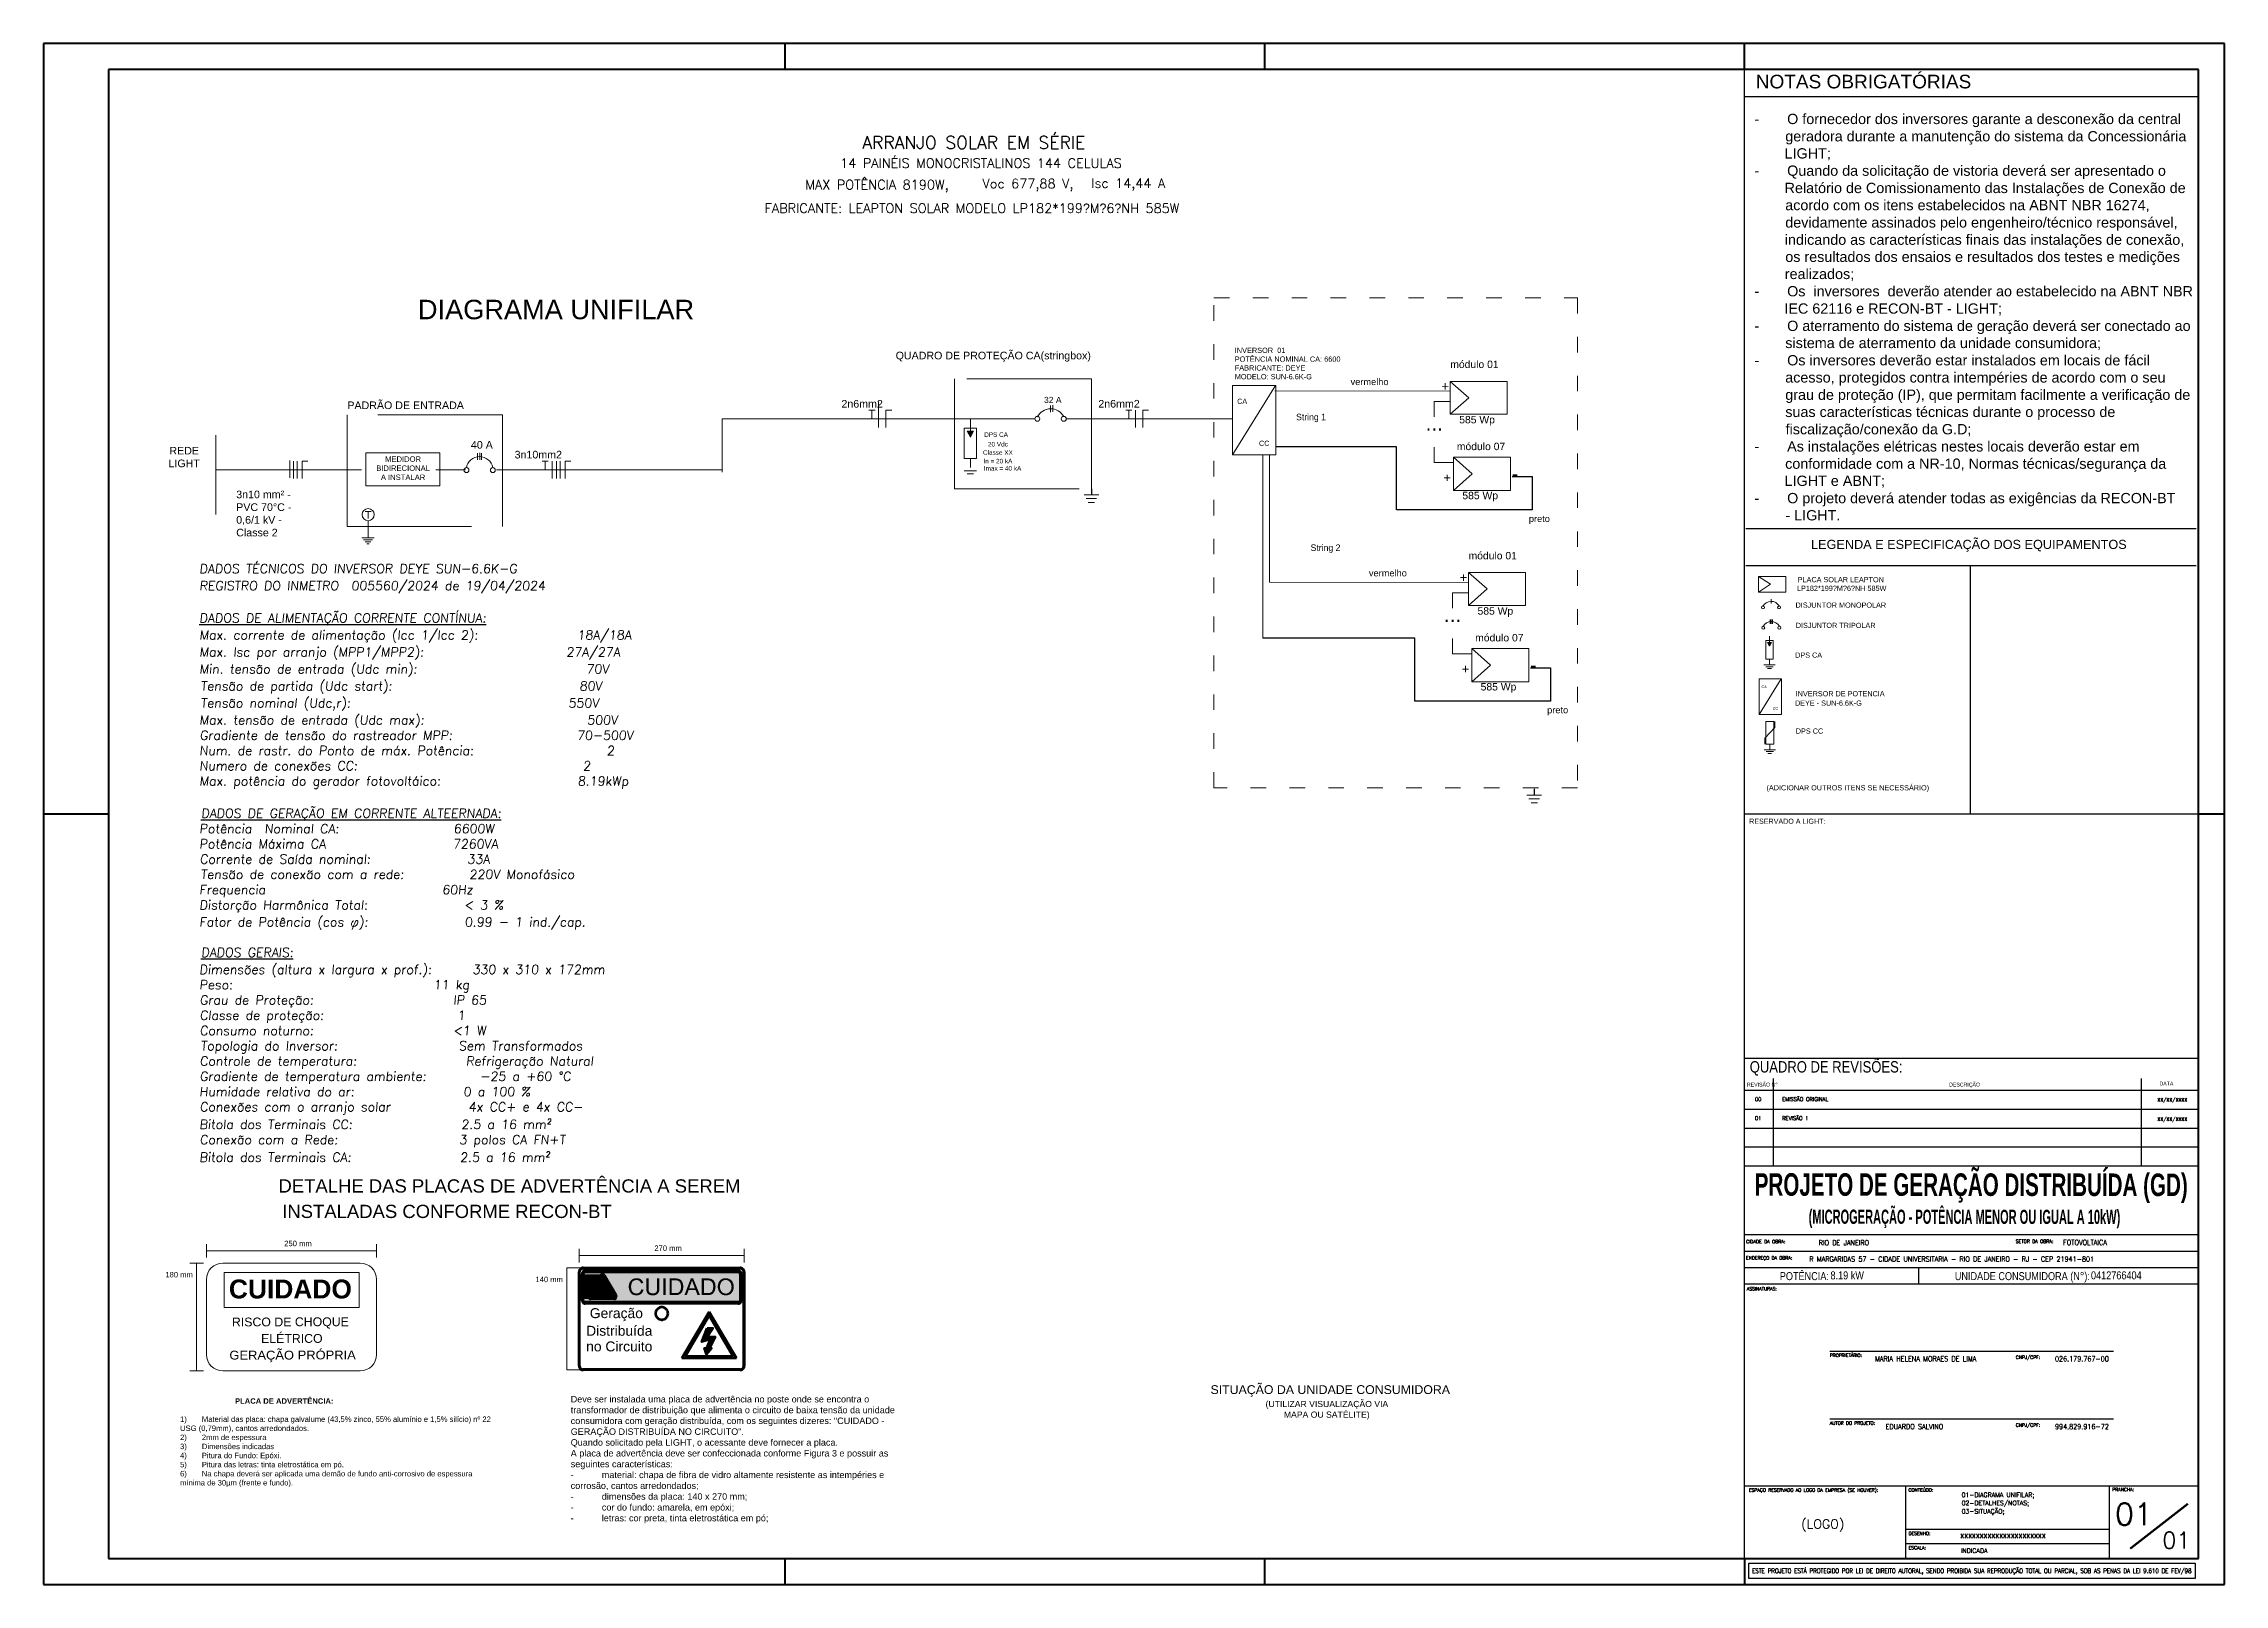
# Model space of a CAD drawing. Header units: metres. Extents: x 95 to 20660, y -9458 to 7254.
# Drawn here: x 95 to 936, y -8045 to -7451 of the extents above; entities outside this region: 2.
import ezdxf
from ezdxf.enums import TextEntityAlignment as Align

# ---------------------------------------------------------------- set-up
doc = ezdxf.new("R2010")
doc.units = ezdxf.units.M
doc.linetypes.add('ACAD_ISO03W100', pattern=[30, 12, -18])
doc.layers.get('0').update_dxf_attribs({"color": 4, "lineweight": 18})
for name, color, linetype, lineweight in [('A2_TXT02', 2, 'Continuous', 20), ('CARIMBO EXT', 140, 'Continuous', 30), ('CARIMBO INT', 140, 'Continuous', 25), ('DETALHES_CTR25', 7, 'Continuous', 13), ('H', 7, 'Continuous', 100), ('LINHA DE CHAMADA', 1, 'Continuous', 18), ('P', 250, 'Continuous', 100), ('PDF_Text', 7, 'Continuous', 15), ('PDF_UNIFILAR', 7, 'Continuous', 15), ('PRANCHA EXT', 7, 'Continuous', 40), ('PRANCHA INT', 7, 'Continuous', 40), ('SIMBOLO', 1, 'Continuous', 18), ('Texto', 2, 'Continuous', 18), ('TEXTO CAR1', 7, 'Continuous', 25), ('TEXTO CAR2', 7, 'Continuous', 18), ('TEXTO QCARGAS 1', 7, 'Continuous', 15), ('TXT-02', 7, 'Continuous', 20), ('TXT-05', 7, 'Continuous', 20), ('WY-ELE-DIAGRAMA', 2, 'Continuous', 18), ('WY-ELE-DIAGRAMAS-TEXTO', 2, 'Continuous', 18)]:
    doc.layers.add(name, color=color, linetype=linetype, lineweight=lineweight)
doc.layers.add('N', color=2, linetype='Continuous')
doc.layers.add('PDF_DIAGRAMA', color=7, linetype='Continuous', lineweight=15, true_color=0x00dd00)
doc.styles.add('arial', font='arial.ttf')
doc.styles.add('legenda$0$BB_ARIALBLACK', font='arial.ttf')
doc.styles.add('MtXpl_Swis721_Cn_BT', font='swissc.ttf')
doc.styles.add('PDF Arial', font='arial.ttf')
doc.styles.add('ROMANS', font='romans.shx', dxfattribs={"width": 0.87})
doc.styles.add('SANSSERIFBOLD', font='sasb____.pfb', dxfattribs={"width": 2})
doc.styles.add('STANDARD-0.1', font='arial.ttf', dxfattribs={"height": 0.1})
doc.styles.add('Style-Arial', font='arial.ttf')
doc.styles.add('TECNICO', font='')
doc.styles.get('TECNICO').set_extended_font_data('Dauphin')

msp = doc.modelspace()

# ---------------------------------------------------------------- texts
at = {"color": 7, "lineweight": 20, "char_height": 2.5, "attachment_point": 1}
for s, insert in [('String 1', (577.61, -7593.45)), ('String 2', (583.21, -7643.83))]:
    msp.add_mtext(s, dxfattribs=dict(at, insert=insert))
at = {"layer": 'A2_TXT02', "color": 0, "lineweight": 20, "style": 'legenda$0$BB_ARIALBLACK'}
for s, p in [('RISCO DE', (167.24, -7945.3)), ('ELÉTRICO', (178.48, -7951.65)), ('CHOQUE', (191.51, -7945.22))]:
    msp.add_text(s, height=3.396, dxfattribs=at).set_placement(p)
at = {"layer": 'A2_TXT02', "color": 0, "lineweight": 20, "style": 'legenda$0$BB_ARIALBLACK', "width": 1.05}
for s, p in [('GERAÇÃO', (166.26, -7958.08)), ('PRÓPRIA', (192.58, -7958.03))]:
    msp.add_text(s, height=3.396, dxfattribs=at).set_placement(p)
at = {"layer": 'A2_TXT02', "color": 7, "ltscale": 0.0001, "insert": (189.37, -7927.25), "char_height": 7.2782, "attachment_point": 1, "style": 'legenda$0$BB_ARIALBLACK'}
msp.add_mtext_dynamic_manual_height_columns('\\pxqc;{\\fArial|b1|i0|c0|p34;CUIDADO}', width=0.8327, gutter_width=610.55, heights=[0], dxfattribs=at)
at = {"layer": 'DETALHES_CTR25', "color": 7, "style": 'SANSSERIFBOLD'}
for s, height, rotation, width, p, p2 in [('PROJETO DE GERAÇÃO DISTRIBUÍDA (GD)', 8.6845, 359.94912, 0.667616, (754.47, -7894.92), (921.49, -7895.07)), ('(MICROGERAÇÃO - POTÊNCIA MENOR OU IGUAL A 10kW)', 5.4712, 359.95544, 0.567303, (775.3, -7905.74), (895.46, -7905.83))]:
    msp.add_text(s, height=height, rotation=rotation, dxfattribs=dict(at, width=width)).set_placement(p, p2, align=Align.FIT)
at = {"layer": 'N', "color": 6, "style": 'ROMANS'}
msp.add_text('ARRANJO SOLAR EM SÉRIE', height=4.8468, dxfattribs=at).set_placement((410.36, -7491.31))
at = {"layer": 'N', "style": 'ROMANS'}
for s, p in [('14 PAINÉIS MONOCRISTALINOS 144 CELULAS', (401.79, -7498.63)), ('MAX POTÊNCIA 8190W,', (388.34, -7506.96)), ('Voc 677,88 V,', (456.67, -7506.55)), (' Isc 14,44 A', (496.15, -7506.38)), ('FABRICANTE: LEAPTON SOLAR MODELO LP182*199%%31M%%3166%%31NH 585W ', (372.66, -7516.05))]:
    msp.add_text(s, height=3.6351, dxfattribs=at).set_placement(p)
at = {"layer": 'N', "color": 18, "true_color": 0x000000, "style": 'ROMANS', "oblique": 5}
for s, p in [('DADOS TÉCNICOS DO INVERSOR DEYE SUN-6.6K-G', (154.68, -7654.94)), ('REGISTRO DO INMETRO  005560/2024 de 19/04/2024', (154.68, -7661.5)), ('%%UDADOS DE ALIMENTAÇÃO CORRENTE CONTÍNUA:', (154.68, -7673.94)), ('Max. corrente de alimentação (Icc 1/Icc 2):           18A/18A', (154.68, -7680.5)), ('Max. Isc por arranjo (MPP1/MPP2):                  27A/27A', (154.68, -7687.06)), ('Min. tensão de entrada (Udc min):                      70V', (154.68, -7693.62)), ('Tensão de partida (Udc start):                         80V', (155.18, -7700.17)), ('Tensão nominal (Udc,r):                              550V', (155.18, -7706.73)), ('Max. tensão de entrada (Udc max):                     500V', (154.68, -7713.29)), ('Gradiente de tensão do rastreador MPP:               70-500V', (154.85, -7719.17)), ('Num. de rastr. do Ponto de máx. Potência:                2', (154.68, -7725.06)), ('Numero de conexões CC:                               2', (154.68, -7730.94)), ('Max. potência do gerador fotovoltáico:                 8.19kWp', (154.68, -7736.83)), ('%%UDADOS DE GERAÇÃO EM CORRENTE ALTEERNADA:', (155.35, -7749.27)), ('Potência  Nominal CA:               6600W', (154.68, -7755.16)), ('Potência Máxima CA                 7260VA', (154.68, -7761.04)), ('Corrente de Saída nominal:            33A', (154.85, -7766.93)), ('Tensão de conexão com a rede:       220V Monofásico', (155.18, -7772.81)), ('Frequencia                         60Hz', (154.68, -7778.7)), ('Distorção Harmônica Total:            < 3 %%%', (154.68, -7784.58)), ('Fator de Potência (cos φ):            0.99 - 1 ind./cap.', (154.68, -7791.14)), ('%%UDADOS GERAIS:', (155.35, -7802.91)), ('Dimensões (altura x largura x prof.):   330 x 310 x 172mm', (154.68, -7809.47)), ('Peso:                             11 kg', (154.68, -7815.35)), ('Grau de Proteção:                   IP 65', (154.85, -7821.24)), ('Classe de proteção:                  1', (154.85, -7827.12)), ('Consumo noturno:                   <1 W', (154.85, -7833.01)), ('Topologia do Inversor:                Sem Transformados', (155.18, -7838.89)), ('Controle de temperatura:              Refrigeração Natural', (154.85, -7844.78)), ('Humidade relativa do ar:              0 a 100 %%%', (154.68, -7856.55)), ('Gradiente de temperatura ambiente:     -25 a +60 °C', (154.85, -7850.66)), ('Conexões com o arranjo solar         4x CC+ e 4x CC-', (154.85, -7862.43)), ('Bitola dos Terminais CC:              2.5 a 16 mm²', (154.68, -7869.2)), ('Conexão com a Rede:                3 polos CA FN+T', (154.85, -7875.08)), ('Bitola dos Terminais CA:              2.5 a 16 mm²', (154.68, -7881.85))]:
    msp.add_text(s, height=3.531, dxfattribs=at).set_placement(p)
at = {"layer": 'PDF_Text', "color": 7, "attachment_point": 7, "style": 'PDF Arial'}
for s, insert, char_height in [('+', (633.67, -7584.61), 3.58), ('...', (627.57, -7599.99), 5.72), ('+', (634.42, -7619.89), 3.58), ('-', (660.88, -7619.13), 5.15), ('+', (640.72, -7658.36), 3.58), ('...', (634.62, -7673.74), 5.72), ('+', (641.47, -7693.63), 3.58), ('-', (667.93, -7692.88), 5.15)]:
    msp.add_mtext(s, dxfattribs=dict(at, insert=insert, char_height=char_height))
at = {"layer": 'Texto', "color": 7, "style": 'arial'}
for s, p in [('Geração', (305.24, -7942.12)), ('Distribuída', (303.84, -7948.91)), ('no Circuito', (303.84, -7954.94))]:
    msp.add_text(s, height=3.825, dxfattribs=at).set_placement(p)
at = {"layer": 'TEXTO CAR1', "color": 7, "lineweight": 9, "style": 'Style-Arial'}
for s, height, p in [('NOTAS OBRIGATÓRIAS', 5.25, (754.89, -7468.02)), ('DIAGRAMA UNIFILAR', 7.5, (238.96, -7557.02)), ('LEGENDA E ESPECIFICAÇÃO DOS EQUIPAMENTOS', 3.5, (776.22, -7645.57)), ('LP182*199%%31M%%3166%%31NH 585W ', 2, (770.79, -7661.75)), ('PLACA SOLAR LEAPTON', 2, (771.07, -7658.39)), ('DISJUNTOR MONOPOLAR', 2, (770.24, -7668.23)), ('DISJUNTOR TRIPOLAR', 2, (770.33, -7676.05)), ('DPS CA', 2, (770.08, -7687.51)), ('INVERSOR DE POTENCIA', 2, (770.29, -7702.39)), ('DEYE - SUN-6.6K-G', 2, (770.02, -7706.01)), ('DPS CC ', 2, (770.34, -7716.79)), ('(ADICIONAR OUTROS ITENS SE NECESSÁRIO)', 2, (759.03, -7738.65))]:
    msp.add_text(s, height=height, dxfattribs=at).set_placement(p)
at = {"layer": 'TEXTO CAR1', "color": 7, "lineweight": 20, "style": 'arial'}
for s, p in [('-       O fornecedor dos inversores garante a desconexão da central', (754.39, -7481.78)), ('geradora durante a manutenção do sistema da Concessionária', (766.27, -7488.45)), ('LIGHT;', (766.01, -7495.05)), ('-       Quando da solicitação de vistoria deverá ser apresentado o', (754.39, -7501.72)), ('Relatório de Comissionamento das Instalações de Conexão de', (766.02, -7508.38)), ('acordo com os itens estabelecidos na ABNT NBR 16274,', (766.25, -7515)), ('devidamente assinados pelo engenheiro/técnico responsável,', (766.26, -7521.67)), ('indicando as características finais das instalações de conexão,', (766.08, -7528.33)), ('os resultados dos ensaios e resultados dos testes e medições', (766.27, -7534.93)), ('realizados;', (766.09, -7541.53)), ('-       Os  inversores  deverão atender ao estabelecido na ABNT NBR', (754.39, -7548.2)), ('IEC 62116 e RECON-BT - LIGHT;', (765.93, -7554.87)), ('-       O aterramento do sistema de geração deverá ser conectado ao', (754.39, -7561.54)), ('sistema de aterramento da unidade consumidora;', (766.28, -7568.14)), ('-       Os inversores deverão estar instalados em locais de fácil', (754.39, -7574.81)), ('acesso, protegidos contra intempéries de acordo com o seu', (766.25, -7581.43)), ('grau de proteção (IP), que permitam facilmente a verificação de', (766.27, -7588.1)), ('suas características técnicas durante o processo de', (766.28, -7594.72)), ('fiscalização/conexão da G.D;', (766.4, -7601.39)), ('-       As instalações elétricas nestes locais deverão estar em', (754.39, -7608.01)), ('conformidade com a NR-10, Normas técnicas/segurança da', (766.23, -7614.68)), ('LIGHT e ABNT;', (766.01, -7621.28)), ('-       O projeto deverá atender todas as exigências da RECON-BT', (754.39, -7627.95)), ('- LIGHT.', (766.32, -7634.57))]:
    msp.add_text(s, height=3.96, dxfattribs=at).set_placement(p)
at = {"layer": 'TEXTO CAR1', "color": 7}
for s, height, style, p in [('RESERVADO A LIGHT:', 1.9842, 'TECNICO', (752.36, -7751.55)), ('CIDADE DA OBRA:', 1.3029, 'ROMANS', (751.18, -7913.27)), ('SETOR DA OBRA:', 1.3029, 'ROMANS', (855.1, -7913.17)), ('ENDEREÇO DA OBRA:', 1.2699, 'ROMANS', (751.16, -7919.54)), ('ASSINATURAS:', 1.2699, 'ROMANS', (751.42, -7931.42)), ('PROPRIETÁRIO:', 1.2699, 'ROMANS', (783.43, -7957.06)), ('    CNPJ/CPF: ', 1.2699, 'ROMANS', (851.4, -7957.84)), ('AUTOR DO PROJETO:', 1.2699, 'ROMANS', (783.43, -7983.21)), ('    CNPJ/CPF: ', 1.2699, 'ROMANS', (851.4, -7984)), ('ESPAÇO RESERVADO AO LOGO DA EMPRESA (SE HOUVER):', 1.2699, 'ROMANS', (752.22, -8009.04)), ('CONTEÚDO:', 1.27, 'ROMANS', (813.81, -8009.02)), ('PRANCHA:', 1.27, 'ROMANS', (892.4, -8008.82)), ('DESENHO:', 1.27, 'ROMANS', (813.81, -8025.75)), ('ESCALA:', 1.27, 'ROMANS', (813.81, -8031.3))]:
    msp.add_text(s, height=height, dxfattribs=dict(at, style=style)).set_placement(p)
at = {"layer": 'TEXTO CAR1', "lineweight": 9, "style": 'Style-Arial'}
for s, height, p in [('SITUAÇÃO DA UNIDADE CONSUMIDORA', 3.4, (544.62, -7971.38)), ('(UTILIZAR VISUALIZAÇÃO VIA', 2.38, (565.85, -7976.41)), ('MAPA OU SATÉLITE)', 2.38, (572.91, -7980.51))]:
    msp.add_text(s, height=height, dxfattribs=at).set_placement(p)
at = {"layer": 'TEXTO CAR2', "color": 6, "style": 'ROMANS', "width": 0.87}
for s, p in [('RIO DE JANEIRO', (779.16, -7914.03)), ('FOTOVOLTAICA', (873.44, -7913.93)), ('R MARGARIDAS 57 - CIDADE UNIVERSITARIA - RIO DE JANEIRO - RJ - CEP 21941-801', (775.51, -7920.33)), ('MARIA HELENA MORAES DE LIMA', (800.86, -7958.78)), ('026.179.767-00', (870.28, -7958.78)), ('EDUARDO SALVINO', (804.94, -7984.93)), ('994.829.916-72', (870.28, -7984.93))]:
    msp.add_text(s, height=1.9842, dxfattribs=at).set_placement(p)
at = {"layer": 'TEXTO CAR2', "color": 7, "style": 'ROMANS'}
for s, height, p in [('01-DIAGRAMA UNIFILAR;', 1.7461, (834.26, -8011.15)), ('02-DETALHES/NOTAS;', 1.7461, (834.26, -8014.27)), ('03-SITUAÇÃO;', 1.7461, (834.26, -8017.48)), ('INDICADA', 1.746, (834, -8032.66))]:
    msp.add_text(s, height=height, dxfattribs=at).set_placement(p)
for height, p in [(8.466, (900.74, -8021.91)), (6.349, (917.1, -8030.92))]:
    msp.add_text('01', height=height, dxfattribs=at).set_placement(p, align=Align.CENTER)
at = {"layer": 'TEXTO CAR2', "color": 6, "style": 'ROMANS'}
msp.add_text('(LOGO)', height=3.527, dxfattribs=at).set_placement((789.04, -8023.26), align=Align.RIGHT)
msp.add_text('XXXXXXXXXXXXXXXXXXXXXX', height=1.7461, dxfattribs=at).set_placement((833.78, -8026.97))
at = {"layer": 'TEXTO CAR2', "color": 7, "style": 'ROMANS', "width": 0.76481}
msp.add_text('ESTE PROJETO ESTÁ PROTEGIDO POR LEI DE DIREITO AUTORAL, SENDO PROIBIDA SUA REPRODUÇÃO TOTAL OU PARCIAL, SOB AS PENAS DA LEI 9.610 DE FEV/98', height=1.74608, dxfattribs=at).set_placement((753.47, -8040.41), (922.94, -8040.41), align=Align.FIT)
at = {"layer": 'TEXTO QCARGAS 1', "lineweight": 9, "style": 'Style-Arial'}
for s, p in [('DETALHE DAS PLACAS DE ADVERTÊNCIA A SEREM ', (185.18, -7893.71)), ('INSTALADAS CONFORME RECON-BT', (186.63, -7903.52))]:
    msp.add_text(s, height=5.1, dxfattribs=at).set_placement(p)
at = {"layer": 'TXT-02', "color": 7, "lineweight": 9, "style": 'arial'}
msp.add_text('DPS CA', height=1.764, dxfattribs=at).set_placement((461.93, -7602.38), align=Align.CENTER)
at = {"layer": 'TXT-02', "color": 6, "lineweight": 9, "style": 'arial'}
for s, p in [('Classe XX', (462.63, -7609.28)), ('In = 20 kA', (462.63, -7612.59)), ('20 Vdc', (462.63, -7606.08)), ('Imax = 40 kA', (464.42, -7615.38))]:
    msp.add_text(s, height=1.764, dxfattribs=at).set_placement(p, align=Align.CENTER)
at = {"layer": 'TXT-02', "color": 6, "style": 'ROMANS'}
for s, height, p in [('00', 1.462, (754.56, -7858.45)), ('EMISSÃO ORIGINAL', 1.4617, (765.04, -7858.45)), ('XX/XX/XXXX', 1.32, (909.78, -7858.58)), ('01', 1.462, (754.56, -7865.76)), ('REVISÃO 1', 1.462, (765.04, -7865.76)), ('XX/XX/XXXX', 1.32, (909.78, -7866.08))]:
    msp.add_text(s, height=height, dxfattribs=at).set_placement(p)
at = {"layer": 'TXT-02', "style": 'arial'}
for s, p in [('250 mm', (187.4, -7914.38)), ('180 mm', (141.55, -7926.42))]:
    msp.add_text(s, height=2.1, dxfattribs=at).set_placement(p)
at = {"layer": 'TXT-02', "color": 7, "style": 'arial'}
for s, p in [('270 mm', (330.14, -7916.21)), ('140 mm', (284.3, -7928.25))]:
    msp.add_text(s, height=2.1, dxfattribs=at).set_placement(p)
at = {"layer": 'TXT-02', "color": 7, "lineweight": 9, "style": 'STANDARD-0.1'}
for s, insert, char_height, width, attachment_point in [('QUADRO DE PROTEÇÃO CA(stringbox)', (498.49, -7569.54), 2.94, 73.4928, 3), ('{PADRÃO DE ENTRADA}', (256.7, -7588.72), 2.94, 47.3191, 3), ('CA', (554.88, -7587.66), 1.999, 87.969, 1), ('REDE\\PLIGHT', (148.81, -7606.22), 2.94, 18.9536, 2), ('MEDIDOR BIDIRECIONAL \\PA INSTALAR', (233.24, -7614.46), 2.1, 30.6165, 5), ('CC', (563.32, -7603.84), 1.999, 87.969, 1), ('{T}', (219.77, -7631.01), 2.94, 18.9536, 2)]:
    msp.add_mtext(s, dxfattribs=dict(at, insert=insert, char_height=char_height, width=width, attachment_point=attachment_point))
at = {"layer": 'TXT-02', "color": 6, "lineweight": 9}
for s, insert, char_height, width, attachment_point, style in [('INVERSOR  01\\PPOTÊNCIA NOMINAL CA: 6600\\PFABRICANTE: DEYE\\PMODELO: SUN-6.6K-G', (553.96, -7568), 2.0286, 58.7349, 1, 'STANDARD-0.1'), ('2n6mm2', (402.28, -7588.15), 2.94, 41.8299, 1, 'arial'), ('32 A', (483.79, -7586.95), 2.352, 15.1629, 2, 'STANDARD-0.1'), ('2n6mm2', (501.35, -7588.13), 2.94, 41.8299, 1, 'arial'), ('\\P40 A', (263.62, -7599.06), 2.94, 18.9536, 2, 'STANDARD-0.1'), ('3n10mm2', (276.25, -7607.75), 2.94, 41.8299, 1, 'arial'), ('3n10 mm² -\\PPVC 70°C -\\P0,6/1 kV - \\PClasse 2', (168.89, -7623.09), 2.94, 41.8299, 1, 'arial'), ('módulo 07', (646.67, -7681.27), 2.86, 22.2197, 7, 'PDF Arial')]:
    msp.add_mtext(s, dxfattribs=dict(at, insert=insert, char_height=char_height, width=width, attachment_point=attachment_point, style=style))
at = {"layer": 'TXT-02', "color": 6, "lineweight": 9, "char_height": 2.86, "attachment_point": 7, "style": 'PDF Arial'}
for s, insert in [('módulo 01', (637.08, -7575.88)), ('585 Wp', (640.53, -7598.02)), ('módulo 07', (639.62, -7607.52)), ('585 Wp', (641.74, -7627.26)), ('módulo 01', (644.13, -7649.63)), ('585 Wp', (647.59, -7671.77)), ('585 Wp', (648.79, -7701))]:
    msp.add_mtext(s, dxfattribs=dict(at, insert=insert))
at = {"layer": 'TXT-02', "color": 7, "char_height": 2.548, "attachment_point": 7, "style": 'PDF Arial'}
for s, insert in [('vermelho', (598.64, -7582.45)), ('preto', (667.39, -7635.96)), ('vermelho', (605.7, -7656.2)), ('preto', (674.44, -7709.71))]:
    msp.add_mtext(s, dxfattribs=dict(at, insert=insert))
at = {"layer": 'TXT-02', "color": 7, "char_height": 1.4617, "width": 191.043, "attachment_point": 1}
for s, insert in [('\\fSwis721 Cn BT|b0|i0|c0|p34;REVISÃO N°', (751.49, -7851.36)), ('\\fSwis721 Cn BT|b0|i0|c0|p34;DESCRIÇÃO', (829.47, -7851.36)), ('\\fSwis721 Cn BT|b0|i0|c0|p34;DATA', (910.59, -7850.96))]:
    msp.add_mtext(s, dxfattribs=dict(at, insert=insert))
at = {"layer": 'TXT-02', "attachment_point": 1, "style": 'arial'}
for s, width, gutter_width, heights, insert, char_height in [('{\\fArial|b1|i0|c0|p34;                          PLACA DE ADVERTÊNCIA:\\fArial|b0|i0|c0|p34;\\L\\P\\P\\pi-3.15,l13.65,t13.65,42;}1)^IMaterial das placa: chapa galvalume (43,5% zinco, 55% alumínio e 1,5% silício) nº 22 USG (0,79mm), cantos arredondados.\\P2)^I2mm de espessura\\P3)^IDimensões indicadas\\P4)^IPitura do Fundo: Epóxi.\\P5)^IPitura das letras: tinta eletrostática em pó.\\P6)^INa chapa deverá ser aplicada uma demão de fundo anti-corrosivo de espessura mínima de 30µm (frente e fundo).', 120.4515, 0.353, [0], (147.23, -7973.03), 2.1), ('{\\H0.83333x;Deve ser instalada uma placa de advertência no poste onde se encontra o transformador de distribuição que alimenta o circuito de baixa tensão da unidade consumidora com geração distribuída, com os seguintes dizeres: "CUIDADO - GERAÇÃO DISTRIBUÍDA NO CIRCUITO". \\PQuando solicitado pela LIGHT, o acessante deve fornecer a placa. \\PA placa de advertência deve ser confeccionada conforme Figura 3 e possuir as seguintes características: \\P-^Imaterial: chapa de fibra de vidro altamente resistente as intempéries e corrosão, cantos arredondados; \\P-^Idimensões da placa: 140 x 270 mm; \\H1.83909x; \\H0.54375x;\\P-^Icor do fundo: amarela, em epóxi; \\H1.57236x; \\H0.63599x;\\P-^Iletras: cor preta, tinta eletrostática em pó; \\H1.64967x; }', 132.7864, 5499.53, [6373.59], (297.88, -7972.12), 3)]:
    msp.add_mtext_dynamic_manual_height_columns(s, width=width, gutter_width=gutter_width, heights=heights, dxfattribs=dict(at, insert=insert, char_height=char_height))
at = {"layer": 'TXT-05', "color": 7, "lineweight": 20, "style": 'MtXpl_Swis721_Cn_BT'}
for s, height, p in [('POTÊNCIA:', 3.07, (764.16, -7927.46)), ('UNIDADE CONSUMIDORA (N°): ', 3.0696, (831.65, -7927.46))]:
    msp.add_text(s, height=height, dxfattribs=at).set_placement(p)
at = {"layer": 'TXT-05', "color": 6, "lineweight": 20, "style": 'MtXpl_Swis721_Cn_BT'}
for s, p in [('8.19 kW', (783.7, -7927.17)), ('0412766404', (884.16, -7927.17))]:
    msp.add_text(s, height=3.07, dxfattribs=at).set_placement(p)
at = {"layer": 'TXT-05', "color": 7, "insert": (752.56, -7843.05), "char_height": 4.3851, "width": 191.043, "attachment_point": 1}
msp.add_mtext('{\\fSwis721 Cn BT|b0|i0|c0|p34;QUADRO DE REVISÕES:}', dxfattribs=at)
at = {"layer": 'WY-ELE-DIAGRAMAS-TEXTO', "color": 7, "lineweight": 9, "char_height": 1.028, "width": 45.2412, "attachment_point": 1, "style": 'STANDARD-0.1'}
for s, insert in [('CA', (757.11, -7698.21)), ('CC', (761.45, -7706.53))]:
    msp.add_mtext(s, dxfattribs=dict(at, insert=insert))

# ---------------------------------------------------------------- hatches: boundary and pattern name
at = {"lineweight": 9}
for points in [[(450.83, -7600.13), (453.18, -7600.13), (452.01, -7602.48)], [(759.47, -7681.61), (760.91, -7681.61), (760.19, -7683.05)]]:
    msp.add_hatch(color=7, dxfattribs=at).paths.add_polyline_path(points)
at = {"linetype": 'Continuous', "true_color": 0xf4ee51}
for points in [[(309.26, -7927.17), (310.88, -7927.17), (310.66, -7932.33)], [(309.26, -7927.17), (310.66, -7932.33), (309.61, -7932.33)], [(309.52, -7933.11), (310.75, -7934.16), (309.52, -7934.16)], [(309.52, -7933.11), (310.75, -7933.11), (310.75, -7934.16)]]:
    msp.add_hatch(color=41, dxfattribs=at).paths.add_polyline_path(points)
at = {"layer": 'H', "linetype": 'Continuous', "true_color": 0xf4ee51}
for points in [[(302.79, -7924.89), (363.26, -7924.98), (302.74, -7924.98)], [(302.74, -7924.98), (363.26, -7925.16), (302.74, -7925.16)], [(302.74, -7924.98), (363.26, -7924.98), (363.26, -7925.16)], [(302.74, -7925.16), (363.26, -7925.24), (302.74, -7925.24)], [(302.74, -7925.16), (363.26, -7925.16), (363.26, -7925.24)], [(302.74, -7925.24), (309.87, -7925.29), (302.74, -7925.29)], [(302.74, -7925.24), (310, -7925.24), (309.87, -7925.29)], [(302.74, -7925.29), (309.7, -7925.33), (302.74, -7925.33)], [(302.74, -7925.29), (309.87, -7925.29), (309.7, -7925.33)], [(302.74, -7925.33), (309.52, -7925.42), (302.74, -7925.42)], [(302.74, -7925.33), (309.7, -7925.33), (309.52, -7925.42)], [(302.74, -7925.42), (309.39, -7925.55), (302.74, -7925.55)], [(302.74, -7925.42), (309.52, -7925.42), (309.39, -7925.55)], [(302.74, -7925.55), (309.3, -7925.68), (302.74, -7925.68)], [(302.74, -7925.55), (309.39, -7925.55), (309.3, -7925.68)], [(302.74, -7925.68), (304.84, -7933.33), (302.74, -7933.33)], [(302.74, -7925.68), (309.3, -7925.68), (304.84, -7933.33)], [(302.83, -7924.76), (363.22, -7924.89), (302.79, -7924.89)], [(302.79, -7924.89), (363.22, -7924.89), (363.26, -7924.98)], [(302.92, -7924.63), (363.17, -7924.76), (302.83, -7924.76)], [(302.83, -7924.76), (363.17, -7924.76), (363.22, -7924.89)], [(303.01, -7924.54), (363.09, -7924.63), (302.92, -7924.63)], [(302.92, -7924.63), (363.09, -7924.63), (363.17, -7924.76)], [(303.09, -7924.46), (363, -7924.54), (303.01, -7924.54)], [(303.01, -7924.54), (363, -7924.54), (363.09, -7924.63)], [(303.23, -7924.41), (362.87, -7924.46), (303.09, -7924.46)], [(303.09, -7924.46), (362.87, -7924.46), (363, -7924.54)], [(310.22, -7925.24), (363.26, -7925.29), (310.4, -7925.29)], [(310.22, -7925.24), (363.26, -7925.24), (363.26, -7925.29)], [(310.4, -7925.29), (363.26, -7925.33), (310.53, -7925.33)], [(310.4, -7925.29), (363.26, -7925.29), (363.26, -7925.33)], [(310.53, -7925.33), (363.26, -7925.42), (310.7, -7925.42)], [(310.53, -7925.33), (363.26, -7925.33), (363.26, -7925.42)], [(310.7, -7925.42), (363.26, -7925.55), (310.83, -7925.55)], [(310.7, -7925.42), (363.26, -7925.42), (363.26, -7925.55)], [(310.83, -7925.55), (363.26, -7925.68), (310.92, -7925.68)], [(310.83, -7925.55), (363.26, -7925.55), (363.26, -7925.68)], [(310.92, -7925.68), (363.26, -7933.33), (315.38, -7933.33)], [(310.92, -7925.68), (363.26, -7925.68), (363.26, -7933.33)], [(302.74, -7933.33), (304.8, -7933.46), (302.74, -7933.46)], [(302.74, -7933.33), (304.84, -7933.33), (304.8, -7933.46)], [(302.74, -7933.46), (304.76, -7933.64), (302.74, -7933.64)], [(302.74, -7933.46), (304.8, -7933.46), (304.76, -7933.64)], [(302.74, -7933.64), (304.76, -7933.81), (302.74, -7933.81)], [(302.74, -7933.64), (304.76, -7933.64), (304.76, -7933.81)], [(302.74, -7933.81), (304.76, -7933.99), (302.74, -7933.99)], [(302.74, -7933.81), (304.76, -7933.81), (304.76, -7933.99)], [(302.74, -7933.99), (304.8, -7934.16), (302.74, -7934.16)], [(302.74, -7933.99), (304.76, -7933.99), (304.8, -7934.16)], [(302.74, -7934.16), (304.89, -7934.34), (302.74, -7934.34)], [(302.74, -7934.16), (304.8, -7934.16), (304.89, -7934.34)], [(302.74, -7934.34), (305.02, -7934.47), (302.74, -7934.47)], [(302.74, -7934.34), (304.89, -7934.34), (305.02, -7934.47)], [(302.74, -7934.47), (305.15, -7934.56), (302.74, -7934.56)], [(302.74, -7934.47), (305.02, -7934.47), (305.15, -7934.56)], [(302.74, -7934.56), (305.32, -7934.64), (302.74, -7934.64)], [(302.74, -7934.56), (305.15, -7934.56), (305.32, -7934.64)], [(302.74, -7934.64), (305.5, -7934.73), (302.74, -7934.73)], [(302.74, -7934.64), (305.32, -7934.64), (305.5, -7934.73)], [(302.74, -7934.73), (305.5, -7934.73), (305.67, -7934.73)], [(302.74, -7934.73), (363.26, -7935.26), (302.74, -7935.26)], [(302.74, -7934.73), (363.26, -7934.73), (363.26, -7935.26)], [(302.74, -7935.26), (363.26, -7935.39), (302.74, -7935.39)], [(302.74, -7935.26), (363.26, -7935.26), (363.26, -7935.39)], [(302.74, -7935.39), (363.22, -7935.56), (302.79, -7935.56)], [(302.74, -7935.39), (363.26, -7935.39), (363.22, -7935.56)], [(302.79, -7935.56), (363.13, -7935.69), (302.88, -7935.69)], [(302.79, -7935.56), (363.22, -7935.56), (363.13, -7935.69)], [(302.88, -7935.69), (363.04, -7935.78), (302.96, -7935.78)], [(302.88, -7935.69), (363.13, -7935.69), (363.04, -7935.78)], [(302.96, -7935.78), (362.91, -7935.91), (303.09, -7935.91)], [(302.96, -7935.78), (363.04, -7935.78), (362.91, -7935.91)], [(303.09, -7935.91), (362.78, -7935.96), (303.23, -7935.96)], [(303.09, -7935.91), (362.91, -7935.91), (362.78, -7935.96)], [(303.23, -7935.96), (362.65, -7936), (303.36, -7936)], [(303.23, -7935.96), (362.78, -7935.96), (362.65, -7936)], [(314.73, -7934.73), (363.26, -7934.73), (314.59, -7934.73)], [(314.9, -7934.64), (363.26, -7934.73), (314.73, -7934.73)], [(315.08, -7934.56), (363.26, -7934.64), (314.9, -7934.64)], [(314.9, -7934.64), (363.26, -7934.64), (363.26, -7934.73)], [(315.21, -7934.47), (363.26, -7934.56), (315.08, -7934.56)], [(315.08, -7934.56), (363.26, -7934.56), (363.26, -7934.64)], [(315.34, -7934.34), (363.26, -7934.47), (315.21, -7934.47)], [(315.21, -7934.47), (363.26, -7934.47), (363.26, -7934.56)], [(315.42, -7934.16), (363.26, -7934.34), (315.34, -7934.34)], [(315.34, -7934.34), (363.26, -7934.34), (363.26, -7934.47)], [(315.38, -7933.33), (363.26, -7933.46), (315.47, -7933.46)], [(315.38, -7933.33), (363.26, -7933.33), (363.26, -7933.46)], [(315.47, -7933.99), (363.26, -7934.16), (315.42, -7934.16)], [(315.42, -7934.16), (363.26, -7934.16), (363.26, -7934.34)], [(315.47, -7933.46), (363.26, -7933.64), (315.51, -7933.64)], [(315.47, -7933.46), (363.26, -7933.46), (363.26, -7933.64)], [(315.51, -7933.81), (363.26, -7933.99), (315.47, -7933.99)], [(315.47, -7933.99), (363.26, -7933.99), (363.26, -7934.16)], [(315.51, -7933.64), (363.26, -7933.81), (315.51, -7933.81)], [(315.51, -7933.64), (363.26, -7933.64), (363.26, -7933.81)], [(315.51, -7933.81), (363.26, -7933.81), (363.26, -7933.99)]]:
    msp.add_hatch(color=41, dxfattribs=at).paths.add_polyline_path(points)
at = {"layer": 'H', "linetype": 'Continuous', "true_color": 0x000000}
msp.add_hatch(color=18, dxfattribs=at).paths.add_polyline_path([(303.23, -7924.41), (362.74, -7924.41), (362.87, -7924.46)])
at = {"layer": 'H', "linetype": 'Continuous'}
for points in [[(350.41, -7941.11), (342.05, -7956.86), (341.22, -7956.86)], [(350.41, -7941.11), (351.28, -7941.11), (342.05, -7956.86)], [(350.54, -7945.97), (350.49, -7949.34), (349.18, -7949.34)], [(351.28, -7939.67), (352.11, -7941.11), (350.41, -7941.11)], [(350.54, -7945.97), (352.68, -7945.97), (350.49, -7949.34)], [(351.28, -7941.11), (361.38, -7956.86), (360.51, -7956.86)], [(351.28, -7941.11), (352.11, -7941.11), (361.38, -7956.86)], [(348.83, -7950.25), (351.8, -7950.25), (348.44, -7951.22)], [(349.18, -7949.34), (353.16, -7950.25), (348.83, -7950.25)], [(349.18, -7949.34), (353.6, -7949.34), (353.16, -7950.25)], [(349.49, -7953.71), (352.24, -7953.71), (350.23, -7955.98)], [(351.8, -7950.25), (351.41, -7953.71), (350.41, -7953.71)], [(351.8, -7950.25), (353.16, -7950.25), (351.41, -7953.71)], [(341.22, -7956.86), (361.82, -7957.6), (340.79, -7957.6)], [(341.22, -7956.86), (361.38, -7956.86), (361.82, -7957.6)]]:
    msp.add_hatch(color=7, dxfattribs=at).paths.add_polyline_path(points)
at = {"layer": 'P', "linetype": 'Continuous'}
for color, points in [(7, [(301.17, -7923.8), (301.3, -7924.06), (301.08, -7924.06)]), (7, [(301.08, -7924.06), (301.26, -7924.32), (301.08, -7924.32)]), (7, [(301.08, -7924.06), (301.3, -7924.06), (301.26, -7924.32)]), (7, [(301.08, -7924.32), (301.26, -7960.53), (301.08, -7960.53)]), (7, [(301.08, -7924.32), (301.26, -7924.32), (301.26, -7960.53)]), (7, [(301.21, -7923.76), (301.39, -7923.8), (301.17, -7923.8)]), (7, [(301.17, -7923.8), (301.39, -7923.8), (301.3, -7924.06)]), (7, [(301.26, -7923.58), (301.43, -7923.76), (301.21, -7923.76)]), (7, [(301.21, -7923.76), (301.43, -7923.76), (301.39, -7923.8)]), (7, [(301.35, -7923.45), (301.52, -7923.58), (301.26, -7923.58)]), (7, [(301.26, -7923.58), (301.52, -7923.58), (301.43, -7923.76)]), (7, [(301.43, -7923.36), (301.61, -7923.45), (301.35, -7923.45)]), (7, [(301.35, -7923.45), (301.61, -7923.45), (301.52, -7923.58)]), (7, [(301.52, -7923.23), (301.7, -7923.36), (301.43, -7923.36)]), (7, [(301.43, -7923.36), (301.7, -7923.36), (301.61, -7923.45)]), (7, [(301.56, -7923.19), (301.87, -7923.23), (301.52, -7923.23)]), (7, [(301.52, -7923.23), (301.87, -7923.23), (301.7, -7923.36)]), (7, [(301.74, -7923.06), (301.87, -7923.19), (301.56, -7923.19)]), (7, [(301.56, -7923.19), (301.87, -7923.19), (301.87, -7923.23)]), (7, [(301.78, -7923.01), (302.13, -7923.06), (301.74, -7923.06)]), (7, [(301.74, -7923.06), (302.13, -7923.06), (301.87, -7923.19)]), (7, [(301.87, -7922.97), (302.26, -7923.01), (301.78, -7923.01)]), (7, [(301.78, -7923.01), (302.26, -7923.01), (302.13, -7923.06)]), (7, [(301.91, -7922.97), (302.39, -7922.97), (301.87, -7922.97)]), (7, [(301.87, -7922.97), (302.39, -7922.97), (302.26, -7923.01)]), (7, [(302.04, -7922.88), (364, -7922.97), (301.91, -7922.97)]), (7, [(301.91, -7922.97), (302.66, -7922.97), (302.39, -7922.97)]), (7, [(302.13, -7922.88), (363.83, -7922.88), (302.04, -7922.88)]), (7, [(302.04, -7922.88), (363.83, -7922.88), (364, -7922.97)]), (7, [(302.35, -7922.79), (363.79, -7922.88), (302.13, -7922.88)]), (7, [(302.13, -7922.88), (363.79, -7922.88), (363.83, -7922.88)]), (256, [(302.31, -7924.89), (302.74, -7924.98), (302.26, -7924.98)]), (256, [(302.26, -7924.98), (302.74, -7925.16), (302.26, -7925.16)]), (256, [(302.26, -7924.98), (302.74, -7924.98), (302.74, -7925.16)]), (256, [(302.26, -7925.16), (302.74, -7935.26), (302.26, -7935.26)]), (256, [(302.26, -7925.16), (302.74, -7925.16), (302.74, -7935.26)]), (256, [(302.35, -7924.72), (302.79, -7924.85), (302.31, -7924.85)]), (256, [(302.31, -7924.85), (302.79, -7924.89), (302.31, -7924.89)]), (256, [(302.31, -7924.85), (302.79, -7924.85), (302.79, -7924.89)]), (256, [(302.31, -7924.89), (302.79, -7924.89), (302.74, -7924.98)]), (7, [(302.39, -7922.79), (363.52, -7922.79), (302.35, -7922.79)]), (7, [(302.35, -7922.79), (363.52, -7922.79), (363.79, -7922.88)]), (256, [(302.39, -7924.59), (302.88, -7924.67), (302.35, -7924.67)]), (256, [(302.35, -7924.67), (302.88, -7924.72), (302.35, -7924.72)]), (256, [(302.35, -7924.67), (302.88, -7924.67), (302.88, -7924.72)]), (256, [(302.35, -7924.72), (302.88, -7924.72), (302.79, -7924.85)]), (7, [(302.66, -7922.75), (363.52, -7922.79), (302.39, -7922.79)]), (256, [(302.44, -7924.5), (302.96, -7924.59), (302.39, -7924.59)]), (256, [(302.39, -7924.59), (302.96, -7924.59), (302.88, -7924.67)]), (256, [(302.48, -7924.46), (303.09, -7924.5), (302.44, -7924.5)]), (256, [(302.44, -7924.5), (303.09, -7924.5), (302.96, -7924.59)]), (256, [(302.53, -7924.37), (303.23, -7924.41), (302.48, -7924.41)]), (256, [(302.48, -7924.41), (303.18, -7924.46), (302.48, -7924.46)]), (256, [(302.48, -7924.41), (303.23, -7924.41), (303.18, -7924.46)]), (256, [(302.48, -7924.46), (303.18, -7924.46), (303.09, -7924.5)]), (256, [(302.61, -7924.28), (363.44, -7924.37), (302.53, -7924.37)]), (256, [(302.53, -7924.37), (303.49, -7924.37), (303.36, -7924.37)]), (256, [(302.53, -7924.37), (303.36, -7924.37), (303.23, -7924.41)]), (7, [(302.66, -7922.75), (363.26, -7922.75), (363.52, -7922.79)]), (256, [(308.43, -7927.17), (309.61, -7932.33), (305.41, -7932.33)]), (256, [(309.3, -7925.68), (311.8, -7927.17), (308.43, -7927.17)]), (256, [(308.43, -7927.17), (309.26, -7927.17), (309.61, -7932.33)]), (256, [(309.39, -7925.55), (310.92, -7925.68), (309.3, -7925.68)]), (256, [(309.3, -7925.68), (310.92, -7925.68), (311.8, -7927.17)]), (256, [(309.52, -7925.42), (310.83, -7925.55), (309.39, -7925.55)]), (256, [(309.39, -7925.55), (310.83, -7925.55), (310.92, -7925.68)]), (256, [(309.7, -7925.33), (310.7, -7925.42), (309.52, -7925.42)]), (256, [(309.52, -7925.42), (310.7, -7925.42), (310.83, -7925.55)]), (256, [(309.87, -7925.29), (310.53, -7925.33), (309.7, -7925.33)]), (256, [(309.7, -7925.33), (310.53, -7925.33), (310.7, -7925.42)]), (256, [(310, -7925.24), (310.4, -7925.29), (309.87, -7925.29)]), (256, [(309.87, -7925.29), (310.4, -7925.29), (310.53, -7925.33)]), (256, [(310, -7925.24), (310.22, -7925.24), (310.4, -7925.29)]), (256, [(310.88, -7927.17), (314.81, -7932.33), (310.66, -7932.33)]), (256, [(310.88, -7927.17), (311.8, -7927.17), (314.81, -7932.33)]), (256, [(323.34, -7926.73), (323.3, -7926.73), (323.16, -7926.73), (322.99, -7926.73), (322.86, -7926.73), (322.73, -7926.77), (322.6, -7926.77), (322.46, -7926.82), (322.33, -7926.86), (322.25, -7926.86), (321.98, -7926.99), (321.77, -7927.08), (321.59, -7927.21), (321.42, -7927.34), (321.24, -7927.52), (321.07, -7927.65), (320.93, -7927.87), (320.8, -7928.04), (320.67, -7928.26), (320.58, -7928.43), (320.5, -7928.65), (320.41, -7928.92), (320.37, -7929.13), (320.32, -7929.35), (320.28, -7929.62), (320.28, -7929.83), (320.28, -7930.1), (320.28, -7930.36), (320.32, -7930.58), (320.37, -7930.84), (320.41, -7931.06), (320.5, -7931.32), (320.58, -7931.54), (320.67, -7931.76), (320.8, -7931.98), (320.93, -7932.19), (321.07, -7932.41), (321.2, -7932.59), (321.33, -7932.72), (323.25, -7932.63), (323.16, -7932.63), (322.99, -7932.59), (322.86, -7932.59), (322.73, -7932.54), (322.51, -7932.5), (322.33, -7932.41), (322.11, -7932.33), (321.98, -7932.19), (321.81, -7932.06), (321.72, -7931.93), (321.59, -7931.76), (321.5, -7931.63), (321.42, -7931.45), (321.37, -7931.23), (321.28, -7931.06), (321.24, -7930.84), (321.2, -7930.62), (321.2, -7930.4), (321.15, -7930.18), (321.15, -7929.79), (321.2, -7929.57), (321.24, -7929.31), (321.28, -7929.09), (321.33, -7928.92), (321.37, -7928.7), (321.46, -7928.52), (321.55, -7928.35), (321.63, -7928.17), (321.77, -7928.04), (321.9, -7927.91), (322.07, -7927.78), (322.25, -7927.69), (322.42, -7927.6), (322.64, -7927.52), (322.86, -7927.47), (322.99, -7927.47), (323.12, -7927.43), (323.3, -7927.43), (325.22, -7927.43), (325.09, -7927.3), (324.91, -7927.21), (324.78, -7927.08), (324.61, -7926.99), (324.43, -7926.9), (324.26, -7926.86), (324.08, -7926.82), (323.91, -7926.77), (323.69, -7926.73), (323.51, -7926.73)]), (256, [(325.22, -7927.43), (323.3, -7927.43), (323.38, -7927.43), (323.51, -7927.47), (323.69, -7927.47), (323.82, -7927.52), (323.91, -7927.52), (324.17, -7927.65), (324.34, -7927.73), (324.52, -7927.91), (324.61, -7928), (324.69, -7928.08), (324.78, -7928.22), (324.83, -7928.35), (324.91, -7928.43), (324.96, -7928.61), (325, -7928.78), (325.83, -7928.57), (325.83, -7928.48), (325.79, -7928.35), (325.74, -7928.26), (325.66, -7928.04), (325.57, -7927.87), (325.48, -7927.78), (325.44, -7927.69), (325.31, -7927.56)]), (256, [(327.89, -7926.82), (327.01, -7926.82), (327.01, -7930.53), (327.01, -7930.75), (327.01, -7930.88), (327.06, -7931.01), (327.06, -7931.15), (327.06, -7931.28), (327.06, -7931.41), (327.1, -7931.54), (327.14, -7931.67), (327.14, -7931.8), (327.19, -7931.93), (327.23, -7932.02), (327.27, -7932.15), (327.32, -7932.28), (327.45, -7932.46), (327.54, -7932.59), (329.46, -7932.59), (329.37, -7932.59), (329.15, -7932.54), (328.98, -7932.5), (328.8, -7932.46), (328.63, -7932.41), (328.5, -7932.33), (328.37, -7932.24), (328.28, -7932.15), (328.19, -7932.02), (328.11, -7931.93), (328.02, -7931.76), (327.97, -7931.63), (327.93, -7931.5), (327.93, -7931.32), (327.89, -7931.15), (327.89, -7930.93), (327.89, -7930.75), (327.89, -7930.53)]), (256, [(332.04, -7926.82), (331.21, -7926.82), (331.21, -7930.53), (331.21, -7930.75), (331.21, -7931.01), (331.17, -7931.19), (331.17, -7931.41), (331.12, -7931.58), (331.03, -7931.76), (330.99, -7931.93), (330.9, -7932.06), (330.82, -7932.15), (330.69, -7932.28), (330.55, -7932.37), (330.38, -7932.46), (330.2, -7932.5), (329.99, -7932.54), (329.85, -7932.54), (329.72, -7932.54), (329.64, -7932.59), (329.46, -7932.59), (327.54, -7932.59), (327.67, -7932.72), (327.8, -7932.85), (327.93, -7932.94), (328.11, -7933.03), (328.24, -7933.11), (328.41, -7933.16), (328.59, -7933.24), (328.72, -7933.29), (328.89, -7933.29), (329.11, -7933.33), (329.29, -7933.33), (329.46, -7933.33), (329.64, -7933.33), (329.81, -7933.33), (329.99, -7933.33), (330.16, -7933.29), (330.34, -7933.29), (330.47, -7933.24), (330.64, -7933.2), (330.77, -7933.11), (330.95, -7933.03), (331.12, -7932.94), (331.25, -7932.85), (331.38, -7932.72), (331.52, -7932.63), (331.6, -7932.5), (331.69, -7932.37), (331.78, -7932.24), (331.82, -7932.11), (331.87, -7931.98), (331.91, -7931.8), (331.95, -7931.63), (332, -7931.5), (332, -7931.32), (332.04, -7931.1), (332.04, -7930.93), (332.04, -7930.75), (332.04, -7930.53)]), (256, [(334.49, -7933.24), (334.49, -7926.82), (333.61, -7926.82), (333.61, -7933.24)]), (256, [(338.21, -7926.82), (335.98, -7926.82), (335.98, -7933.24), (338.29, -7933.24), (338.42, -7933.24), (338.56, -7933.24), (338.69, -7933.2), (338.82, -7933.2), (338.95, -7933.2), (339.12, -7933.16), (339.26, -7933.16), (339.39, -7933.11), (339.52, -7933.07), (339.61, -7933.03), (339.74, -7932.98), (339.87, -7932.94), (340, -7932.85), (340.09, -7932.81), (340.22, -7932.72), (340.3, -7932.63), (340.44, -7932.5), (336.85, -7932.46), (336.85, -7927.6), (338.16, -7927.6), (340.39, -7927.47), (340.26, -7927.39), (340.26, -7927.34), (340.13, -7927.25), (339.95, -7927.17), (339.78, -7927.08), (339.61, -7926.99), (339.39, -7926.95), (339.21, -7926.9), (338.99, -7926.86), (338.82, -7926.86), (338.6, -7926.82), (338.42, -7926.82)]), (256, [(340.39, -7927.47), (338.16, -7927.6), (338.47, -7927.6), (338.73, -7927.6), (338.95, -7927.6), (339.17, -7927.69), (339.34, -7927.73), (339.52, -7927.82), (339.65, -7927.95), (339.82, -7928.08), (339.91, -7928.22), (340.04, -7928.39), (340.13, -7928.52), (340.22, -7928.74), (340.26, -7928.92), (340.3, -7929.13), (340.35, -7929.31), (340.39, -7929.53), (340.39, -7929.79), (340.39, -7930.01), (340.39, -7930.27), (340.39, -7930.53), (340.35, -7930.75), (340.3, -7930.97), (340.26, -7931.19), (340.17, -7931.41), (340.09, -7931.58), (340, -7931.76), (339.87, -7931.93), (339.74, -7932.06), (339.56, -7932.19), (339.39, -7932.28), (339.17, -7932.37), (338.95, -7932.41), (338.82, -7932.46), (338.69, -7932.46), (338.56, -7932.46), (338.42, -7932.46), (336.85, -7932.46), (340.44, -7932.5), (340.57, -7932.37), (340.65, -7932.24), (340.74, -7932.15), (340.79, -7932.02), (340.87, -7931.89), (340.92, -7931.76), (341, -7931.63), (341.05, -7931.5), (341.09, -7931.32), (341.14, -7931.19), (341.18, -7931.01), (341.22, -7930.88), (341.22, -7930.71), (341.27, -7930.53), (341.27, -7930.4), (341.27, -7930.23), (341.27, -7930.05), (341.27, -7929.88), (341.27, -7929.75), (341.27, -7929.57), (341.27, -7929.4), (341.22, -7929.27), (341.22, -7929.09), (341.18, -7928.92), (341.14, -7928.78), (341.09, -7928.65), (341.05, -7928.48), (340.96, -7928.35), (340.92, -7928.22), (340.87, -7928.08), (340.79, -7927.95), (340.7, -7927.87), (340.61, -7927.73), (340.52, -7927.6)]), (256, [(345.11, -7926.82), (344.2, -7926.82), (341.75, -7933.24), (342.62, -7933.24), (343.37, -7931.28), (346.03, -7931.28), (343.58, -7930.62), (344.28, -7928.7), (344.33, -7928.7), (344.37, -7928.52), (344.41, -7928.35), (344.5, -7928.17), (344.55, -7928), (344.55, -7927.87), (344.59, -7927.69), (344.63, -7927.52)]), (256, [(345.11, -7926.82), (344.63, -7927.52), (344.68, -7927.6), (344.72, -7927.78), (344.76, -7927.91), (344.81, -7928.08), (344.9, -7928.22), (344.94, -7928.39), (344.98, -7928.52), (345.03, -7928.7), (345.11, -7928.83), (345.77, -7930.62), (343.58, -7930.62), (346.03, -7931.28), (346.78, -7933.24), (347.74, -7933.24)]), (256, [(350.62, -7926.82), (348.44, -7926.82), (348.44, -7933.24), (350.71, -7933.24), (350.89, -7933.24), (351.02, -7933.24), (351.15, -7933.2), (351.28, -7933.2), (351.41, -7933.2), (351.54, -7933.16), (351.67, -7933.16), (351.8, -7933.11), (351.94, -7933.07), (352.07, -7933.03), (352.2, -7932.98), (352.29, -7932.94), (352.42, -7932.85), (352.55, -7932.81), (352.64, -7932.72), (352.77, -7932.63), (352.85, -7932.5), (349.27, -7932.46), (349.27, -7927.6), (350.62, -7927.6), (352.81, -7927.47), (352.68, -7927.39), (352.68, -7927.34), (352.55, -7927.25), (352.37, -7927.17), (352.2, -7927.08), (352.02, -7926.99), (351.85, -7926.95), (351.63, -7926.9), (351.45, -7926.86), (351.24, -7926.86), (351.06, -7926.82), (350.84, -7926.82)]), (256, [(352.81, -7927.47), (350.62, -7927.6), (350.93, -7927.6), (351.15, -7927.6), (351.37, -7927.6), (351.59, -7927.69), (351.76, -7927.73), (351.94, -7927.82), (352.11, -7927.95), (352.24, -7928.08), (352.37, -7928.22), (352.46, -7928.39), (352.55, -7928.52), (352.64, -7928.74), (352.72, -7928.92), (352.77, -7929.13), (352.81, -7929.31), (352.81, -7929.53), (352.85, -7929.79), (352.85, -7930.01), (352.81, -7930.27), (352.81, -7930.53), (352.77, -7930.75), (352.72, -7930.97), (352.68, -7931.19), (352.59, -7931.41), (352.5, -7931.58), (352.42, -7931.76), (352.29, -7931.93), (352.15, -7932.06), (351.98, -7932.19), (351.8, -7932.28), (351.59, -7932.37), (351.37, -7932.41), (351.24, -7932.46), (351.1, -7932.46), (350.97, -7932.46), (350.84, -7932.46), (349.27, -7932.46), (352.85, -7932.5), (352.99, -7932.37), (353.07, -7932.24), (353.16, -7932.15), (353.25, -7932.02), (353.29, -7931.89), (353.38, -7931.76), (353.42, -7931.63), (353.47, -7931.5), (353.51, -7931.32), (353.55, -7931.19), (353.6, -7931.01), (353.64, -7930.88), (353.68, -7930.71), (353.68, -7930.53), (353.68, -7930.4), (353.73, -7930.23), (353.73, -7930.05), (353.73, -7929.88), (353.73, -7929.75), (353.68, -7929.57), (353.68, -7929.4), (353.68, -7929.27), (353.64, -7929.09), (353.6, -7928.92), (353.55, -7928.78), (353.51, -7928.65), (353.47, -7928.48), (353.42, -7928.35), (353.38, -7928.22), (353.29, -7928.08), (353.2, -7927.95), (353.16, -7927.87), (353.07, -7927.73), (352.94, -7927.6)]), (256, [(357.71, -7926.73), (357.58, -7926.73), (357.45, -7926.73), (357.31, -7926.73), (357.18, -7926.73), (357.05, -7926.77), (356.92, -7926.77), (356.79, -7926.82), (356.57, -7926.86), (356.35, -7926.99), (356.13, -7927.08), (355.91, -7927.21), (355.74, -7927.34), (355.56, -7927.52), (355.39, -7927.69), (355.26, -7927.87), (355.13, -7928.08), (355, -7928.26), (354.91, -7928.48), (354.82, -7928.74), (354.73, -7928.96), (354.69, -7929.18), (354.65, -7929.44), (354.6, -7929.66), (354.6, -7929.92), (354.6, -7930.18), (354.6, -7930.4), (354.65, -7930.66), (354.69, -7930.88), (354.78, -7931.15), (354.82, -7931.36), (354.95, -7931.58), (355.04, -7931.8), (355.17, -7932.02), (355.3, -7932.24), (355.48, -7932.41), (355.65, -7932.59), (355.78, -7932.72), (357.66, -7932.63), (357.62, -7932.63), (357.49, -7932.63), (357.36, -7932.59), (357.23, -7932.59), (357.1, -7932.54), (356.88, -7932.5), (356.66, -7932.37), (356.48, -7932.28), (356.31, -7932.15), (356.13, -7931.98), (356, -7931.8), (355.87, -7931.58), (355.74, -7931.41), (355.65, -7931.19), (355.61, -7930.97), (355.52, -7930.71), (355.48, -7930.49), (355.48, -7930.23), (355.48, -7930.01), (355.48, -7929.75), (355.48, -7929.48), (355.56, -7929.27), (355.61, -7929.05), (355.7, -7928.83), (355.78, -7928.61), (355.91, -7928.39), (356.05, -7928.22), (356.18, -7928.04), (356.35, -7927.87), (356.53, -7927.73), (356.7, -7927.65), (356.92, -7927.56), (357.18, -7927.47), (357.31, -7927.47), (357.4, -7927.43), (357.53, -7927.43), (357.71, -7927.43), (359.72, -7927.43), (359.54, -7927.34), (359.41, -7927.21), (359.24, -7927.12), (359.06, -7927.04), (358.84, -7926.9), (358.63, -7926.86), (358.41, -7926.77), (358.19, -7926.73), (358.01, -7926.73), (357.88, -7926.73)]), (256, [(359.72, -7927.43), (357.71, -7927.43), (357.88, -7927.43), (357.97, -7927.47), (358.1, -7927.47), (358.36, -7927.52), (358.58, -7927.6), (358.76, -7927.73), (358.93, -7927.82), (359.11, -7928), (359.28, -7928.17), (359.41, -7928.35), (359.5, -7928.52), (359.63, -7928.74), (359.72, -7928.96), (359.76, -7929.18), (359.81, -7929.4), (359.85, -7929.66), (359.89, -7929.88), (359.89, -7930.14), (359.85, -7930.36), (359.85, -7930.62), (359.81, -7930.84), (359.72, -7931.06), (359.63, -7931.28), (359.54, -7931.5), (359.41, -7931.67), (359.28, -7931.89), (359.15, -7932.02), (358.98, -7932.19), (358.8, -7932.33), (358.63, -7932.41), (358.41, -7932.5), (358.19, -7932.59), (357.93, -7932.63), (357.79, -7932.63), (357.66, -7932.63), (355.78, -7932.72), (355.91, -7932.81), (356.05, -7932.89), (356.18, -7932.98), (356.31, -7933.03), (356.4, -7933.11), (356.53, -7933.16), (356.66, -7933.2), (356.79, -7933.24), (356.92, -7933.24), (357.1, -7933.29), (357.23, -7933.33), (357.36, -7933.33), (357.49, -7933.33), (357.62, -7933.33), (357.75, -7933.33), (357.93, -7933.33), (358.06, -7933.33), (358.19, -7933.29), (358.32, -7933.29), (358.45, -7933.24), (358.58, -7933.2), (358.71, -7933.16), (358.84, -7933.11), (358.98, -7933.07), (359.11, -7933.03), (359.24, -7932.94), (359.37, -7932.89), (359.46, -7932.81), (359.59, -7932.72), (359.68, -7932.63), (359.81, -7932.54), (359.89, -7932.46), (359.98, -7932.33), (360.07, -7932.24), (360.16, -7932.06), (360.24, -7931.93), (360.33, -7931.85), (360.37, -7931.71), (360.42, -7931.58), (360.51, -7931.5), (360.55, -7931.36), (360.59, -7931.23), (360.59, -7931.1), (360.64, -7930.97), (360.68, -7930.84), (360.68, -7930.66), (360.72, -7930.53), (360.72, -7930.4), (360.72, -7930.27), (360.72, -7930.14), (360.72, -7929.96), (360.72, -7929.83), (360.72, -7929.7), (360.72, -7929.57), (360.68, -7929.4), (360.68, -7929.27), (360.64, -7929.13), (360.64, -7929), (360.59, -7928.87), (360.55, -7928.74), (360.51, -7928.61), (360.46, -7928.48), (360.37, -7928.35), (360.33, -7928.26), (360.29, -7928.13), (360.2, -7928), (360.11, -7927.91), (360.07, -7927.82), (359.85, -7927.56)]), (256, [(362.47, -7924.37), (363.48, -7924.37), (362.65, -7924.37)]), (256, [(362.47, -7924.37), (363.44, -7924.37), (363.48, -7924.37)]), (256, [(362.65, -7924.37), (363.48, -7924.41), (362.78, -7924.41)]), (256, [(362.65, -7924.37), (363.48, -7924.37), (363.48, -7924.41)]), (256, [(362.78, -7924.41), (363.52, -7924.46), (362.82, -7924.46)]), (256, [(362.78, -7924.41), (363.48, -7924.41), (363.52, -7924.46)]), (256, [(362.82, -7924.46), (363.52, -7924.5), (362.91, -7924.5)]), (256, [(362.82, -7924.46), (363.52, -7924.46), (363.52, -7924.5)]), (256, [(362.91, -7924.5), (363.61, -7924.59), (363.04, -7924.59)]), (256, [(362.91, -7924.5), (363.52, -7924.5), (363.61, -7924.59)]), (256, [(363.04, -7924.59), (363.65, -7924.67), (363.09, -7924.67)]), (256, [(363.04, -7924.59), (363.61, -7924.59), (363.65, -7924.67)]), (256, [(363.09, -7924.67), (363.65, -7924.72), (363.13, -7924.72)]), (256, [(363.09, -7924.67), (363.65, -7924.67), (363.65, -7924.72)]), (256, [(363.13, -7924.72), (363.7, -7924.85), (363.22, -7924.85)]), (256, [(363.13, -7924.72), (363.65, -7924.72), (363.7, -7924.85)]), (256, [(363.22, -7924.85), (363.7, -7924.89), (363.22, -7924.89)]), (256, [(363.22, -7924.85), (363.7, -7924.85), (363.7, -7924.89)]), (256, [(363.22, -7924.89), (363.7, -7924.98), (363.26, -7924.98)]), (256, [(363.22, -7924.89), (363.7, -7924.89), (363.7, -7924.98)]), (7, [(363.26, -7922.97), (364.05, -7922.97), (363.39, -7922.97)]), (7, [(363.26, -7922.97), (364, -7922.97), (364.05, -7922.97)]), (256, [(363.26, -7924.98), (363.74, -7925.16), (363.26, -7925.16)]), (256, [(363.26, -7924.98), (363.7, -7924.98), (363.74, -7925.16)]), (256, [(363.26, -7925.16), (363.74, -7935.26), (363.26, -7935.26)]), (256, [(363.26, -7925.16), (363.74, -7925.16), (363.74, -7935.26)]), (7, [(363.39, -7922.97), (364.05, -7922.97), (363.48, -7922.97)]), (7, [(363.48, -7922.97), (364.14, -7923.06), (363.7, -7923.06)]), (7, [(363.48, -7922.97), (364.05, -7922.97), (364.14, -7923.06)]), (7, [(363.7, -7923.06), (364.27, -7923.14), (363.92, -7923.14)]), (7, [(363.7, -7923.06), (364.14, -7923.06), (364.27, -7923.14)]), (7, [(363.92, -7923.14), (364.44, -7923.27), (364.14, -7923.27)]), (7, [(363.92, -7923.14), (364.27, -7923.14), (364.44, -7923.27)]), (7, [(364.14, -7923.27), (364.48, -7923.32), (364.18, -7923.32)]), (7, [(364.14, -7923.27), (364.44, -7923.27), (364.48, -7923.32)]), (7, [(364.18, -7923.32), (364.57, -7923.45), (364.31, -7923.45)]), (7, [(364.18, -7923.32), (364.48, -7923.32), (364.57, -7923.45)]), (256, [(364.31, -7923.45), (364.62, -7923.54), (364.4, -7923.54)]), (256, [(364.31, -7923.45), (364.57, -7923.45), (364.62, -7923.54)]), (256, [(364.4, -7923.54), (364.66, -7923.67), (364.44, -7923.67)]), (256, [(364.4, -7923.54), (364.62, -7923.54), (364.66, -7923.67)]), (256, [(364.44, -7923.67), (364.75, -7923.8), (364.53, -7923.8)]), (256, [(364.44, -7923.67), (364.66, -7923.67), (364.75, -7923.8)]), (256, [(364.53, -7923.8), (364.75, -7923.89), (364.57, -7923.89)]), (256, [(364.53, -7923.8), (364.75, -7923.8), (364.75, -7923.89)]), (256, [(364.57, -7923.89), (364.83, -7924.06), (364.62, -7924.06)]), (256, [(364.57, -7923.89), (364.75, -7923.89), (364.83, -7924.06)]), (256, [(364.62, -7924.06), (364.83, -7924.11), (364.62, -7924.11)]), (256, [(364.62, -7924.06), (364.83, -7924.06), (364.83, -7924.11)]), (256, [(364.62, -7924.11), (364.83, -7924.32), (364.62, -7924.32)]), (256, [(364.62, -7924.11), (364.83, -7924.11), (364.83, -7924.32)]), (7, [(364.62, -7924.32), (364.83, -7960.53), (364.62, -7960.53)]), (7, [(364.62, -7924.32), (364.83, -7924.32), (364.83, -7960.53)]), (256, [(302.26, -7935.26), (302.74, -7935.39), (302.26, -7935.39)]), (256, [(302.26, -7935.26), (302.74, -7935.26), (302.74, -7935.39)]), (256, [(302.26, -7935.39), (302.79, -7935.47), (302.31, -7935.47)]), (256, [(302.26, -7935.39), (302.74, -7935.39), (302.79, -7935.47)]), (256, [(302.31, -7935.47), (302.79, -7935.52), (302.31, -7935.52)]), (256, [(302.31, -7935.47), (302.79, -7935.47), (302.79, -7935.52)]), (256, [(302.31, -7935.52), (302.83, -7935.61), (302.35, -7935.61)]), (256, [(302.31, -7935.52), (302.79, -7935.52), (302.83, -7935.61)]), (256, [(302.35, -7935.61), (302.88, -7935.69), (302.35, -7935.69)]), (256, [(302.35, -7935.61), (302.83, -7935.61), (302.88, -7935.69)]), (256, [(302.35, -7935.69), (302.92, -7935.74), (302.39, -7935.74)]), (256, [(302.35, -7935.69), (302.88, -7935.69), (302.92, -7935.74)]), (256, [(302.39, -7935.74), (303.01, -7935.87), (302.44, -7935.87)]), (256, [(302.39, -7935.74), (302.92, -7935.74), (303.01, -7935.87)]), (256, [(302.44, -7935.87), (303.01, -7935.87), (303.05, -7935.87)]), (256, [(302.44, -7935.87), (303.09, -7935.91), (302.48, -7935.91)]), (256, [(302.44, -7935.87), (303.05, -7935.87), (303.09, -7935.91)]), (256, [(302.48, -7935.91), (303.23, -7935.96), (302.53, -7935.96)]), (256, [(302.48, -7935.91), (303.09, -7935.91), (303.23, -7935.96)]), (256, [(302.53, -7935.96), (303.36, -7936), (302.53, -7936)]), (256, [(302.53, -7935.96), (303.23, -7935.96), (303.36, -7936)]), (256, [(302.53, -7936), (303.36, -7936), (303.49, -7936)]), (256, [(302.53, -7936), (363.44, -7936.04), (302.57, -7936.04)]), (256, [(302.53, -7936), (363.44, -7936), (363.44, -7936.04)]), (256, [(302.57, -7936.04), (363.3, -7936.17), (302.7, -7936.17)]), (256, [(302.57, -7936.04), (363.44, -7936.04), (363.3, -7936.17)]), (256, [(302.7, -7936.17), (363.09, -7936.31), (302.88, -7936.31)]), (256, [(302.7, -7936.17), (363.3, -7936.17), (363.09, -7936.31)]), (256, [(302.88, -7936.31), (362.91, -7936.39), (303.09, -7936.39)]), (256, [(302.88, -7936.31), (363.09, -7936.31), (362.91, -7936.39)]), (256, [(303.09, -7936.39), (362.69, -7936.48), (303.27, -7936.48)]), (256, [(303.09, -7936.39), (362.91, -7936.39), (362.69, -7936.48)]), (256, [(303.27, -7936.48), (362.47, -7936.48), (303.49, -7936.48)]), (256, [(303.27, -7936.48), (362.69, -7936.48), (362.47, -7936.48)]), (256, [(304.8, -7933.46), (309.52, -7933.64), (304.76, -7933.64)]), (256, [(304.76, -7933.64), (309.52, -7933.81), (304.76, -7933.81)]), (256, [(304.76, -7933.64), (309.52, -7933.64), (309.52, -7933.81)]), (256, [(304.76, -7933.81), (309.52, -7933.99), (304.76, -7933.99)]), (256, [(304.76, -7933.81), (309.52, -7933.81), (309.52, -7933.99)]), (256, [(304.76, -7933.99), (309.52, -7934.16), (304.8, -7934.16)]), (256, [(304.76, -7933.99), (309.52, -7933.99), (309.52, -7934.16)]), (256, [(304.84, -7933.33), (309.52, -7933.46), (304.8, -7933.46)]), (256, [(304.8, -7933.46), (309.52, -7933.46), (309.52, -7933.64)]), (256, [(304.8, -7934.16), (315.34, -7934.34), (304.89, -7934.34)]), (256, [(304.8, -7934.16), (315.42, -7934.16), (315.34, -7934.34)]), (256, [(304.97, -7933.11), (309.52, -7933.33), (304.84, -7933.33)]), (256, [(304.84, -7933.33), (309.52, -7933.33), (309.52, -7933.46)]), (256, [(304.89, -7934.34), (315.21, -7934.47), (305.02, -7934.47)]), (256, [(304.89, -7934.34), (315.34, -7934.34), (315.21, -7934.47)]), (256, [(305.41, -7932.33), (315.25, -7933.11), (304.97, -7933.11)]), (256, [(304.97, -7933.11), (309.52, -7933.11), (309.52, -7933.33)]), (256, [(305.02, -7934.47), (315.08, -7934.56), (305.15, -7934.56)]), (256, [(305.02, -7934.47), (315.21, -7934.47), (315.08, -7934.56)]), (256, [(305.15, -7934.56), (314.9, -7934.64), (305.32, -7934.64)]), (256, [(305.15, -7934.56), (315.08, -7934.56), (314.9, -7934.64)]), (256, [(305.32, -7934.64), (314.73, -7934.73), (305.5, -7934.73)]), (256, [(305.32, -7934.64), (314.9, -7934.64), (314.73, -7934.73)]), (256, [(305.41, -7932.33), (314.81, -7932.33), (315.25, -7933.11)]), (256, [(305.5, -7934.73), (314.59, -7934.73), (305.67, -7934.73)]), (256, [(305.5, -7934.73), (314.73, -7934.73), (314.59, -7934.73)]), (256, [(310.66, -7932.33), (314.81, -7932.33), (309.61, -7932.33)]), (256, [(310.75, -7933.11), (315.38, -7933.33), (310.75, -7933.33)]), (256, [(310.75, -7933.11), (315.25, -7933.11), (315.38, -7933.33)]), (256, [(310.75, -7933.33), (315.47, -7933.46), (310.75, -7933.46)]), (256, [(310.75, -7933.33), (315.38, -7933.33), (315.47, -7933.46)]), (256, [(310.75, -7933.46), (315.51, -7933.64), (310.75, -7933.64)]), (256, [(310.75, -7933.46), (315.47, -7933.46), (315.51, -7933.64)]), (256, [(310.75, -7933.64), (315.51, -7933.81), (310.75, -7933.81)]), (256, [(310.75, -7933.64), (315.51, -7933.64), (315.51, -7933.81)]), (256, [(310.75, -7933.81), (315.47, -7933.99), (310.75, -7933.99)]), (256, [(310.75, -7933.81), (315.51, -7933.81), (315.47, -7933.99)]), (256, [(310.75, -7933.99), (315.42, -7934.16), (310.75, -7934.16)]), (256, [(310.75, -7933.99), (315.47, -7933.99), (315.42, -7934.16)]), (256, [(325.09, -7930.97), (325.09, -7931.01), (325.04, -7931.19), (325, -7931.36), (324.96, -7931.5), (324.87, -7931.67), (324.78, -7931.8), (324.69, -7931.93), (324.61, -7932.06), (324.48, -7932.19), (324.34, -7932.28), (324.21, -7932.37), (324.08, -7932.46), (323.91, -7932.5), (323.78, -7932.54), (323.6, -7932.59), (323.43, -7932.63), (323.25, -7932.63), (321.33, -7932.72), (321.5, -7932.81), (321.63, -7932.94), (321.77, -7932.98), (321.94, -7933.07), (322.11, -7933.16), (322.25, -7933.2), (322.42, -7933.24), (322.6, -7933.29), (322.77, -7933.33), (322.95, -7933.33), (323.08, -7933.33), (323.25, -7933.38), (323.43, -7933.33), (323.6, -7933.33), (323.78, -7933.33), (323.91, -7933.29), (324.08, -7933.24), (324.26, -7933.2), (324.39, -7933.11), (324.56, -7933.07), (324.69, -7932.98), (324.83, -7932.89), (324.96, -7932.81), (325.09, -7932.72), (325.22, -7932.59), (325.35, -7932.46), (325.44, -7932.33), (325.57, -7932.19), (325.66, -7932.06), (325.7, -7931.89), (325.79, -7931.76), (325.88, -7931.58), (325.92, -7931.41), (325.96, -7931.19)]), (256, [(362.65, -7936), (363.44, -7936), (362.47, -7936)]), (256, [(362.78, -7935.96), (363.48, -7936), (362.65, -7936)]), (256, [(362.65, -7936), (363.48, -7936), (363.44, -7936)]), (256, [(362.91, -7935.91), (363.48, -7935.96), (362.78, -7935.96)]), (256, [(362.78, -7935.96), (363.48, -7935.96), (363.48, -7936)]), (256, [(362.95, -7935.87), (363.52, -7935.91), (362.91, -7935.91)]), (256, [(362.91, -7935.91), (363.52, -7935.91), (363.48, -7935.96)]), (256, [(363.04, -7935.78), (363.57, -7935.87), (362.95, -7935.87)]), (256, [(362.95, -7935.87), (363.57, -7935.87), (363.52, -7935.91)]), (256, [(363.13, -7935.69), (363.61, -7935.78), (363.04, -7935.78)]), (256, [(363.04, -7935.78), (363.61, -7935.78), (363.57, -7935.87)]), (256, [(363.22, -7935.56), (363.65, -7935.69), (363.13, -7935.69)]), (256, [(363.13, -7935.69), (363.65, -7935.69), (363.61, -7935.78)]), (256, [(363.26, -7935.39), (363.7, -7935.47), (363.22, -7935.47)]), (256, [(363.22, -7935.47), (363.7, -7935.56), (363.22, -7935.56)]), (256, [(363.22, -7935.47), (363.7, -7935.47), (363.7, -7935.56)]), (256, [(363.22, -7935.56), (363.7, -7935.56), (363.65, -7935.69)]), (256, [(363.26, -7935.26), (363.7, -7935.39), (363.26, -7935.39)]), (256, [(363.26, -7935.26), (363.74, -7935.26), (363.7, -7935.39)]), (256, [(363.26, -7935.39), (363.7, -7935.39), (363.7, -7935.47)]), (7, [(301.08, -7960.53), (301.3, -7960.79), (301.08, -7960.79)]), (7, [(301.08, -7960.53), (301.26, -7960.53), (301.3, -7960.79)]), (7, [(301.08, -7960.79), (301.3, -7960.84), (301.08, -7960.84)]), (7, [(301.08, -7960.79), (301.3, -7960.79), (301.3, -7960.84)]), (7, [(301.08, -7960.84), (301.39, -7961.05), (301.17, -7961.05)]), (7, [(301.08, -7960.84), (301.3, -7960.84), (301.39, -7961.05)]), (7, [(301.17, -7961.05), (301.43, -7961.14), (301.21, -7961.14)]), (7, [(301.17, -7961.05), (301.39, -7961.05), (301.43, -7961.14)]), (7, [(301.21, -7961.14), (301.52, -7961.27), (301.26, -7961.27)]), (7, [(301.21, -7961.14), (301.43, -7961.14), (301.52, -7961.27)]), (7, [(301.26, -7961.27), (301.61, -7961.4), (301.35, -7961.4)]), (7, [(301.26, -7961.27), (301.52, -7961.27), (301.61, -7961.4)]), (7, [(301.35, -7961.4), (301.7, -7961.49), (301.43, -7961.49)]), (7, [(301.35, -7961.4), (301.61, -7961.4), (301.7, -7961.49)]), (7, [(301.43, -7961.49), (301.87, -7961.67), (301.52, -7961.67)]), (7, [(301.43, -7961.49), (301.7, -7961.49), (301.87, -7961.67)]), (7, [(301.52, -7961.67), (301.87, -7961.67), (301.56, -7961.67)]), (7, [(301.56, -7961.67), (302.13, -7961.8), (301.74, -7961.8)]), (7, [(301.56, -7961.67), (301.87, -7961.67), (302.13, -7961.8)]), (7, [(301.74, -7961.8), (302.26, -7961.84), (301.78, -7961.84)]), (7, [(301.74, -7961.8), (302.13, -7961.8), (302.26, -7961.84)]), (7, [(301.78, -7961.84), (302.39, -7961.88), (301.87, -7961.88)]), (7, [(301.78, -7961.84), (302.26, -7961.84), (302.39, -7961.88)]), (7, [(301.87, -7961.88), (302.66, -7961.93), (301.91, -7961.93)]), (7, [(301.87, -7961.88), (302.39, -7961.88), (302.66, -7961.93)]), (7, [(301.91, -7961.93), (363.83, -7961.97), (302.04, -7961.97)]), (7, [(301.91, -7961.93), (364, -7961.93), (363.83, -7961.97)]), (7, [(302.04, -7961.97), (363.79, -7962.02), (302.13, -7962.02)]), (7, [(302.04, -7961.97), (363.83, -7961.97), (363.79, -7962.02)]), (7, [(302.13, -7962.02), (363.52, -7962.06), (302.35, -7962.06)]), (7, [(302.13, -7962.02), (363.79, -7962.02), (363.52, -7962.06)]), (7, [(302.35, -7962.06), (363.52, -7962.1), (302.39, -7962.1)]), (7, [(302.35, -7962.06), (363.52, -7962.06), (363.52, -7962.1)]), (7, [(302.39, -7962.1), (363.26, -7962.1), (302.66, -7962.1)]), (7, [(302.39, -7962.1), (363.52, -7962.1), (363.26, -7962.1)]), (256, [(363.39, -7961.88), (364, -7961.93), (363.26, -7961.93)]), (256, [(363.48, -7961.88), (364.05, -7961.88), (363.39, -7961.88)]), (256, [(363.39, -7961.88), (364.05, -7961.88), (364, -7961.93)]), (256, [(363.7, -7961.84), (364.05, -7961.88), (363.48, -7961.88)]), (256, [(363.92, -7961.75), (364.14, -7961.84), (363.7, -7961.84)]), (256, [(363.7, -7961.84), (364.14, -7961.84), (364.05, -7961.88)]), (256, [(364.14, -7961.58), (364.27, -7961.71), (363.92, -7961.71)]), (256, [(363.92, -7961.71), (364.27, -7961.75), (363.92, -7961.75)]), (256, [(363.92, -7961.71), (364.27, -7961.71), (364.27, -7961.75)]), (256, [(363.92, -7961.75), (364.27, -7961.75), (364.14, -7961.84)]), (256, [(364.18, -7961.53), (364.44, -7961.58), (364.14, -7961.58)]), (256, [(364.14, -7961.58), (364.44, -7961.58), (364.27, -7961.71)]), (256, [(364.31, -7961.4), (364.48, -7961.53), (364.18, -7961.53)]), (256, [(364.18, -7961.53), (364.48, -7961.53), (364.44, -7961.58)]), (256, [(364.4, -7961.32), (364.57, -7961.4), (364.31, -7961.4)]), (256, [(364.31, -7961.4), (364.57, -7961.4), (364.48, -7961.53)]), (256, [(364.44, -7961.23), (364.62, -7961.32), (364.4, -7961.32)]), (256, [(364.4, -7961.32), (364.62, -7961.32), (364.57, -7961.4)]), (256, [(364.53, -7961.05), (364.66, -7961.23), (364.44, -7961.23)]), (256, [(364.44, -7961.23), (364.66, -7961.23), (364.62, -7961.32)]), (256, [(364.57, -7961.01), (364.75, -7961.05), (364.53, -7961.05)]), (256, [(364.53, -7961.05), (364.75, -7961.05), (364.66, -7961.23)]), (256, [(364.62, -7960.79), (364.75, -7961.01), (364.57, -7961.01)]), (256, [(364.57, -7961.01), (364.75, -7961.01), (364.75, -7961.05)]), (256, [(364.62, -7960.53), (364.83, -7960.75), (364.62, -7960.75)]), (256, [(364.62, -7960.53), (364.83, -7960.53), (364.83, -7960.75)]), (256, [(364.62, -7960.75), (364.83, -7960.79), (364.62, -7960.79)]), (256, [(364.62, -7960.75), (364.83, -7960.75), (364.83, -7960.79)]), (256, [(364.62, -7960.79), (364.83, -7960.79), (364.75, -7961.01)])]:
    msp.add_hatch(color=color, dxfattribs=at).paths.add_polyline_path(points)
at = {"layer": 'P', "linetype": 'Continuous', "true_color": 0x000000}
for points in [[(302.83, -7924.11), (363.39, -7924.28), (302.61, -7924.28)], [(302.61, -7924.28), (363.39, -7924.28), (363.44, -7924.37)], [(303.05, -7923.97), (363.17, -7924.11), (302.83, -7924.11)], [(302.83, -7924.11), (363.17, -7924.11), (363.39, -7924.28)], [(303.27, -7923.93), (362.95, -7923.97), (303.05, -7923.97)], [(303.05, -7923.97), (362.95, -7923.97), (363.17, -7924.11)], [(303.49, -7923.89), (362.74, -7923.93), (303.27, -7923.93)], [(303.27, -7923.93), (362.74, -7923.93), (362.95, -7923.97)], [(303.49, -7924.37), (362.65, -7924.37), (303.36, -7924.37)], [(303.36, -7924.37), (362.65, -7924.37), (362.74, -7924.41)], [(303.49, -7923.89), (362.47, -7923.89), (362.74, -7923.93)]]:
    msp.add_hatch(color=18, dxfattribs=at).paths.add_polyline_path(points)
at = {"layer": 'P', "linetype": 'Continuous', "true_color": 0xf4ee51}
for points in [[(303.36, -7924.37), (362.74, -7924.41), (303.23, -7924.41)], [(303.36, -7936), (362.47, -7936), (303.49, -7936)], [(303.36, -7936), (362.65, -7936), (362.47, -7936)]]:
    msp.add_hatch(color=41, dxfattribs=at).paths.add_polyline_path(points)

# ---------------------------------------------------------------- linework, layer by layer
at = {"color": 7, "lineweight": 9}
for p, q in [((415.24, -7592.08), (412.91, -7592.08)), ((414.05, -7592.08), (414.05, -7595.42)), ((414.05, -7592.08), (414.05, -7595.42)), ((416.56, -7588.74), (416.56, -7595.42)), ((416.56, -7592.08), (416.56, -7598.76)), ((416.56, -7592.08), (416.56, -7598.76)), ((419.39, -7592.08), (419.39, -7598.76)), ((419.39, -7592.08), (419.39, -7598.76)), ((419.39, -7592.08), (421.66, -7592.08)), ((514.31, -7592.07), (511.98, -7592.07)), ((513.12, -7592.07), (513.12, -7595.4)), ((513.12, -7592.07), (513.12, -7595.4)), ((515.63, -7592.07), (515.63, -7598.74)), ((515.63, -7592.07), (515.63, -7598.74)), ((518.46, -7592.07), (518.46, -7598.74)), ((518.46, -7592.07), (518.46, -7598.74)), ((518.46, -7592.07), (520.73, -7592.07)), ((189.53, -7611.43), (189.53, -7618.11)), ((190.95, -7611.69), (190.95, -7618.37)), ((190.95, -7611.69), (190.95, -7618.37)), ((192.37, -7611.69), (192.37, -7618.37)), ((192.37, -7611.69), (192.37, -7618.37)), ((194.28, -7611.69), (194.28, -7618.37)), ((194.28, -7611.69), (194.28, -7618.37)), ((194.28, -7611.69), (196.55, -7611.69)), ((289.21, -7611.69), (286.88, -7611.69)), ((288.02, -7611.69), (288.02, -7615.03)), ((288.02, -7611.69), (288.02, -7615.03)), ((290.79, -7611.68), (290.79, -7618.36)), ((292.36, -7611.69), (292.36, -7618.37)), ((292.36, -7611.69), (292.36, -7618.37)), ((293.79, -7611.69), (293.79, -7618.37)), ((293.79, -7611.69), (293.79, -7618.37)), ((295.7, -7611.69), (295.7, -7618.37)), ((295.7, -7611.69), (295.7, -7618.37)), ((295.7, -7611.69), (297.96, -7611.69)), ((219.75, -7634.69), (219.75, -7641.23)), ((219.75, -7641.23), (217.38, -7641.23)), ((219.75, -7642.04), (218.03, -7642.04)), ((219.75, -7642.85), (218.67, -7642.85)), ((219.75, -7643.66), (219.31, -7643.66)), ((219.75, -7641.23), (222.13, -7641.23)), ((219.75, -7642.04), (221.48, -7642.04)), ((219.75, -7642.85), (220.84, -7642.85)), ((219.75, -7643.66), (220.2, -7643.66)), ((755.97, -7656.2), (760.56, -7659.21)), ((755.97, -7662.22), (760.56, -7659.21))]:
    msp.add_line(p, q, dxfattribs=at)
at = {"color": 7, "lineweight": 20}
for p, q in [((637.08, -7588.73), (630.92, -7588.73)), ((630.92, -7588.73), (630.92, -7588.73)), ((630.92, -7588.73), (630.92, -7594.61)), ((637.08, -7593.67), (637.08, -7588.73)), ((356.24, -7595.42), (356.24, -7615.98)), ((564.83, -7679.94), (564.83, -7609.33)), ((567.42, -7658.42), (567.42, -7609.33)), ((567.42, -7609.33), (567.42, -7609.33)), ((630.92, -7606.37), (630.92, -7612.26)), ((356.24, -7615.11), (309.88, -7615.11)), ((630.92, -7612.26), (630.92, -7612.26)), ((630.92, -7612.26), (638.28, -7612.26)), ((644.13, -7662.48), (637.97, -7662.48)), ((637.97, -7662.48), (637.97, -7662.48)), ((637.97, -7662.48), (637.97, -7668.36)), ((644.13, -7667.42), (644.13, -7662.48)), ((637.97, -7680.12), (637.97, -7686)), ((637.97, -7686), (637.97, -7686)), ((637.97, -7686), (645.33, -7686))]:
    msp.add_line(p, q, dxfattribs=at)
at = {"color": 7, "linetype": 'Continuous', "lineweight": 9}
for p, q in [((452.01, -7600.13), (452.01, -7595.42)), ((452.01, -7614.24), (452.01, -7610.71)), ((449.66, -7615.41), (454.36, -7615.41)), ((450.83, -7616.59), (453.18, -7616.59)), ((760.19, -7682.08), (760.19, -7679.2)), ((758.03, -7690.25), (762.35, -7690.25)), ((758.75, -7690.97), (761.63, -7690.97)), ((759.47, -7691.69), (760.91, -7691.69)), ((760.19, -7690.25), (760.19, -7688.09)), ((758.13, -7723.01), (762.45, -7723.01)), ((758.85, -7723.73), (761.73, -7723.73)), ((759.57, -7724.45), (761.01, -7724.45)), ((760.29, -7723.01), (760.29, -7720.85))]:
    msp.add_line(p, q, dxfattribs=at)
at = {"color": 18, "true_color": 0x000000}
msp.add_line((20660.49, -9414.35), (20660.49, -9458.35), dxfattribs=at)
at = {"color": 7, "linetype": 'ACAD_ISO03W100', "lineweight": 9, "ltscale": 0.5}
msp.add_lwpolyline([(686.08, -7737.64), (545.94, -7737.64), (545.94, -7548.79), (686.08, -7548.79)], close=True, dxfattribs=at)
at = {"color": 7, "linetype": 'ACAD_ISO03W100', "lineweight": 9, "ltscale": 4}
for points in [[(445.92, -7579.99), (445.92, -7622.35), (498.68, -7622.35), (498.68, -7579.99)], [(211.64, -7593.9), (211.64, -7636.98), (271.54, -7636.98), (271.54, -7593.9)]]:
    msp.add_lwpolyline(points, close=True, dxfattribs=at)
at = {"color": 7, "lineweight": 9}
for points in [[(659.04, -7593.67), (659.04, -7580.96), (637.08, -7580.96), (637.08, -7593.67)], [(660.34, -7623), (660.34, -7610.2), (638.28, -7610.2), (638.28, -7623)], [(666.09, -7667.42), (666.09, -7654.71), (644.13, -7654.71), (644.13, -7667.42)], [(755.97, -7656.2), (755.97, -7662.22), (766.54, -7662.22), (766.54, -7656.2)], [(667.4, -7696.75), (667.4, -7683.94), (645.33, -7683.94), (645.33, -7696.75)]]:
    msp.add_lwpolyline(points, close=True, dxfattribs=at)
for points in [[(637.08, -7593.67), (644.29, -7587.27), (637.08, -7580.96)], [(638.28, -7623), (645.5, -7616.6), (638.28, -7610.2)], [(644.13, -7667.42), (651.35, -7661.01), (644.13, -7654.71)], [(645.33, -7696.75), (652.55, -7690.35), (645.33, -7683.94)]]:
    msp.add_lwpolyline(points, dxfattribs=at)
at = {"color": 7, "linetype": 'Continuous', "lineweight": 9}
for points in [[(449.66, -7610.71), (449.66, -7598.95), (454.36, -7598.95), (454.36, -7610.71)], [(450.83, -7600.13), (453.18, -7600.13), (452.01, -7602.48)], [(758.75, -7688.09), (758.75, -7680.89), (761.63, -7680.89), (761.63, -7688.09)], [(759.47, -7681.61), (760.91, -7681.61), (760.19, -7683.05)]]:
    msp.add_lwpolyline(points, close=True, dxfattribs=at)
at = {"color": 7}
for points in [[(157.43, -7913.61), (157.43, -7918.77)], [(223.01, -7913.61), (223.01, -7918.77)], [(156.22, -7920.91), (151.02, -7920.91)], [(153.62, -7920.91), (153.62, -7962.46)], [(157.43, -7916.19), (223.01, -7916.19)], [(301.08, -7915.45), (301.08, -7920.61)], [(301.08, -7918.03), (364.83, -7918.03)], [(364.83, -7915.45), (364.83, -7920.61)], [(296.36, -7922.75), (296.36, -7962.1)], [(301.56, -7922.75), (296.36, -7922.75)], [(156.22, -7962.46), (151.02, -7962.46)], [(301.56, -7962.1), (296.36, -7962.1)]]:
    msp.add_lwpolyline(points, dxfattribs=at)
at = {"color": 41, "linetype": 'Continuous', "true_color": 0xf4ee51}
msp.add_lwpolyline([(309.52, -7934.16), (309.52, -7933.11), (310.75, -7933.11), (310.75, -7934.16), (309.52, -7934.16)], dxfattribs=at)
at = {"color": 7, "linetype": 'Continuous', "lineweight": 9}
for centre, radius in [((477.83, -7595.42), 0.954), ((488.01, -7595.42), 0.954), ((257.67, -7615.18), 0.954), ((267.85, -7615.18), 0.954), ((757.67, -7668.14), 0.584), ((763.9, -7668.14), 0.584), ((757.76, -7675.96), 0.584), ((763.99, -7675.96), 0.584)]:
    msp.add_circle(centre, radius, dxfattribs=at)
at = {"color": 7, "lineweight": 9}
msp.add_circle((219.75, -7632.35), 2.34, dxfattribs=at)
for centre, radius, start, end in [((482.95, -7597.41), 5.85, 30.11933, 151.34184), ((262.76, -7615.18), 5.18, 10.61966, 170.84152), ((760.8, -7669.36), 3.58, 30.11933, 151.34184), ((760.89, -7677.17), 3.58, 30.11933, 151.34184)]:
    msp.add_arc(centre, radius, start, end, dxfattribs=at)
at = {"layer": 'A2_TXT02', "color": 7, "ltscale": 0.0001}
for p, q in [((163.7, -7920.91), (216.74, -7920.91)), ((157.43, -7956.19), (157.43, -7927.18)), ((223.01, -7927.18), (223.01, -7956.19)), ((216.74, -7962.46), (163.7, -7962.46))]:
    msp.add_line(p, q, dxfattribs=at)
msp.add_lwpolyline([(164.19, -7924.55), (216.24, -7924.55), (216.24, -7938.05), (164.19, -7938.05)], close=True, dxfattribs=at)
for centre, start, end in [((163.7, -7927.18), 90, 180), ((216.74, -7927.18), 0, 90), ((163.7, -7956.19), 180, 270), ((216.74, -7956.19), 270, 0)]:
    msp.add_arc(centre, 6.27, start, end, dxfattribs=at)
at = {"layer": 'CARIMBO EXT', "color": 7}
for p, q in [((750.61, -8034.76), (750.61, -7460.76)), ((750.61, -7471.15), (925.61, -7471.15)), ((751.11, -7637.69), (924.74, -7637.69)), ((751.11, -7651.95), (924.74, -7651.95)), ((837.63, -7651.95), (837.63, -7747.76)), ((750.61, -7747.76), (925.61, -7747.76)), ((750.61, -7841.92), (925.61, -7841.92)), ((750.61, -7854.26), (925.61, -7854.26)), ((761.57, -7849.71), (761.57, -7883.49)), ((903.53, -7849.71), (903.53, -7883.49)), ((750.61, -7861.57), (925.61, -7861.57)), ((750.61, -7868.88), (925.61, -7868.88)), ((925.61, -7876.18), (750.61, -7876.18)), ((925.61, -7883.49), (750.61, -7883.49)), ((925.61, -7910.02), (750.61, -7910.02)), ((925.61, -7916.37), (750.61, -7916.37)), ((925.61, -7922.71), (750.61, -7922.71)), ((925.61, -7929.06), (750.61, -7929.06)), ((817.68, -7922.71), (817.68, -7929.06)), ((925.61, -8006.94), (750.61, -8006.94)), ((812.6, -8006.94), (812.6, -8034.72)), ((891.17, -8006.94), (891.17, -8034.72)), ((891.17, -8023.61), (812.6, -8023.61)), ((891.17, -8029.17), (812.6, -8029.17))]:
    msp.add_line(p, q, dxfattribs=at)
msp.add_lwpolyline([(752.28, -8042.56), (752.28, -8036.63), (924.36, -8036.63), (924.36, -8042.56)], close=True, dxfattribs=at)
at = {"layer": 'CARIMBO INT', "color": 7}
for p, q in [((892.79, -7954.93), (783.43, -7954.93)), ((892.79, -7981.08), (783.43, -7981.08))]:
    msp.add_line(p, q, dxfattribs=at)
at = {"layer": 'H', "color": 7, "linetype": 'Continuous'}
for points in [[(301.08, -7960.53), (301.08, -7924.32)], [(335.41, -7940.33), (335.36, -7939.93), (335.28, -7939.58), (335.1, -7939.15), (334.97, -7938.97), (334.88, -7938.8), (334.75, -7938.67), (334.45, -7938.36), (333.75, -7938.01), (333.4, -7937.92), (332.61, -7937.92), (332.26, -7938.01), (331.56, -7938.36), (331.3, -7938.62), (331.17, -7938.75), (330.9, -7939.1), (330.82, -7939.28), (330.73, -7939.5), (330.69, -7939.72), (330.6, -7939.93), (330.6, -7940.68), (330.69, -7940.94), (330.73, -7941.16), (330.9, -7941.51), (331.17, -7941.86), (331.3, -7941.99), (331.43, -7942.16), (331.56, -7942.25), (331.73, -7942.38), (332.08, -7942.56), (332.61, -7942.69), (332.83, -7942.73), (333.18, -7942.73), (333.4, -7942.69), (333.92, -7942.56), (334.27, -7942.38), (334.45, -7942.25), (334.58, -7942.12), (334.75, -7941.99), (334.88, -7941.81), (334.97, -7941.64), (335.1, -7941.46), (335.19, -7941.29), (335.28, -7941.07), (335.36, -7940.68), (335.41, -7940.33)]]:
    msp.add_lwpolyline(points, dxfattribs=at)
at = {"layer": 'LINHA DE CHAMADA', "color": 7, "lineweight": 9}
for p, q in [((569.41, -7584.68), (637.08, -7584.76)), ((161.02, -7601.65), (161.02, -7632.32)), ((356.24, -7595.42), (476.88, -7595.42)), ((416.56, -7595.42), (427.99, -7595.42)), ((488.96, -7595.42), (535.86, -7595.39)), ((530.63, -7595.37), (553.09, -7595.37)), ((217.22, -7615.03), (161.02, -7615.03)), ((245.9, -7615.05), (257.32, -7615.05)), ((269.29, -7615.03), (311.78, -7615.03)), ((567.42, -7658.42), (644.13, -7658.51))]:
    msp.add_line(p, q, dxfattribs=at)
msp.add_lwpolyline([(247.38, -7608.52), (218.82, -7608.52), (218.82, -7621.2), (247.38, -7621.2)], close=True, dxfattribs=at)
at = {"layer": 'P', "color": 7, "linetype": 'Continuous'}
for points in [[(302.66, -7922.75), (302.35, -7922.79), (302.13, -7922.84), (301.91, -7922.93), (301.7, -7923.06), (301.52, -7923.23), (301.26, -7923.58), (301.17, -7923.8), (301.08, -7924.06), (301.08, -7924.32)], [(363.52, -7922.97), (302.39, -7922.97), (302.18, -7923.06), (301.83, -7923.23), (301.56, -7923.49), (301.43, -7923.67), (301.35, -7923.89), (301.3, -7924.06), (301.26, -7924.32)], [(301.26, -7960.53), (301.26, -7924.32)], [(302.66, -7922.75), (363.26, -7922.75)], [(364.83, -7924.32), (364.75, -7923.8), (364.66, -7923.58), (364.53, -7923.41), (364.18, -7923.06), (364, -7922.93), (363.79, -7922.84), (363.57, -7922.79), (363.26, -7922.75)], [(363.26, -7961.93), (363.52, -7961.88), (363.7, -7961.84), (363.92, -7961.75), (364.09, -7961.62), (364.35, -7961.36), (364.48, -7961.18), (364.57, -7961.01), (364.62, -7960.79), (364.62, -7924.06)], [(364.62, -7924.06), (364.57, -7923.84), (364.48, -7923.67), (364.35, -7923.49), (364.22, -7923.36), (364.09, -7923.23), (363.92, -7923.14), (363.7, -7923.06), (363.52, -7922.97)], [(364.83, -7924.32), (364.83, -7960.53)], [(340.79, -7957.6), (351.28, -7939.67)], [(342.05, -7956.86), (351.28, -7941.11)], [(350.54, -7945.97), (352.68, -7945.97), (350.49, -7949.34), (353.6, -7949.34), (351.41, -7953.71), (352.24, -7953.71), (350.23, -7955.98), (349.49, -7953.71), (350.41, -7953.71), (351.8, -7950.25), (348.44, -7951.22), (350.54, -7945.97)], [(351.28, -7939.67), (361.82, -7957.6)], [(351.28, -7941.11), (360.51, -7956.86)], [(301.08, -7960.53), (301.08, -7960.84), (301.26, -7961.27), (301.52, -7961.62), (301.7, -7961.8), (301.91, -7961.93), (302.13, -7962.02), (302.35, -7962.06), (302.66, -7962.1)], [(301.26, -7960.53), (301.3, -7960.79), (301.35, -7961.01), (301.43, -7961.18), (301.56, -7961.36), (301.7, -7961.49), (301.83, -7961.62), (302, -7961.75), (302.18, -7961.84), (302.39, -7961.88), (302.66, -7961.93)], [(363.26, -7961.93), (302.66, -7961.93)], [(363.26, -7962.1), (302.66, -7962.1)], [(361.82, -7957.6), (340.79, -7957.6)], [(360.51, -7956.86), (342.05, -7956.86)]]:
    msp.add_lwpolyline(points, dxfattribs=at)
at = {"layer": 'P', "linetype": 'Continuous'}
for points in [[(303.49, -7923.89), (303.23, -7923.93), (303.05, -7923.97), (302.92, -7924.06), (302.74, -7924.15), (302.61, -7924.28), (302.35, -7924.67), (302.31, -7924.85), (302.26, -7925.16)], [(302.26, -7935.26), (302.26, -7925.16)], [(302.74, -7935.26), (302.74, -7925.16)], [(309.3, -7925.68), (304.84, -7933.33)], [(309.61, -7932.33), (309.26, -7927.17), (310.88, -7927.17)], [(310.92, -7925.68), (310.79, -7925.5), (310.62, -7925.37), (310.48, -7925.29), (310.31, -7925.24), (309.96, -7925.24), (309.78, -7925.29), (309.61, -7925.37), (309.3, -7925.68)], [(309.61, -7932.33), (310.66, -7932.33), (310.88, -7927.12)], [(310.92, -7925.68), (315.38, -7933.33)], [(363.26, -7925.16), (363.26, -7935.26)], [(363.74, -7925.16), (363.74, -7935.26)], [(362.47, -7936.48), (303.49, -7936.48)], [(304.84, -7933.33), (304.76, -7933.55), (304.76, -7933.9), (304.84, -7934.25), (304.97, -7934.42), (305.11, -7934.56), (305.24, -7934.64), (305.41, -7934.69), (305.67, -7934.73)], [(314.59, -7934.73), (305.67, -7934.73)], [(314.59, -7934.73), (314.81, -7934.69), (314.99, -7934.64), (315.16, -7934.56), (315.29, -7934.42), (315.47, -7934.08), (315.51, -7933.9), (315.51, -7933.73), (315.47, -7933.55), (315.38, -7933.33)], [(363.26, -7962.1), (363.57, -7962.06), (363.79, -7962.02), (364, -7961.93), (364.18, -7961.8), (364.53, -7961.45), (364.66, -7961.27), (364.75, -7961.05), (364.79, -7960.84), (364.83, -7960.53)]]:
    msp.add_lwpolyline(points, dxfattribs=at)
at = {"layer": 'P', "color": 18, "linetype": 'Continuous', "true_color": 0x000000}
for points in [[(362.69, -7924.37), (303.31, -7924.37), (303.09, -7924.46), (302.96, -7924.59), (302.83, -7924.76), (302.74, -7924.94), (302.74, -7925.16)], [(303.49, -7923.89), (362.47, -7923.89)], [(363.74, -7925.16), (363.7, -7924.85), (363.65, -7924.67), (363.48, -7924.41), (363.35, -7924.28), (363.26, -7924.15), (363.09, -7924.06), (362.95, -7923.97), (362.78, -7923.93), (362.47, -7923.89)], [(363.26, -7925.16), (363.26, -7924.94), (363.17, -7924.76), (363.04, -7924.59), (362.87, -7924.46), (362.69, -7924.37)], [(302.26, -7935.26), (302.31, -7935.52), (302.39, -7935.78), (302.53, -7936), (302.74, -7936.22), (302.96, -7936.35), (303.23, -7936.44), (303.49, -7936.48)], [(302.74, -7935.26), (302.74, -7935.47), (302.83, -7935.61), (302.96, -7935.78), (303.09, -7935.91), (303.31, -7936), (303.49, -7936)], [(362.47, -7936), (362.69, -7936), (362.87, -7935.91), (363.04, -7935.78), (363.17, -7935.61), (363.26, -7935.47), (363.26, -7935.26)], [(362.47, -7936.48), (362.78, -7936.44), (363.04, -7936.35), (363.26, -7936.22), (363.61, -7935.78), (363.7, -7935.52), (363.74, -7935.26)]]:
    msp.add_lwpolyline(points, dxfattribs=at)
at = {"layer": 'P', "color": 41, "linetype": 'Continuous', "true_color": 0xf4ee51}
msp.add_lwpolyline([(362.47, -7936), (303.49, -7936)], dxfattribs=at)
at = {"layer": 'PDF_DIAGRAMA', "color": 7, "lineweight": 0}
for points in [[(495.83, -7624.69), (501.53, -7624.69)], [(496.65, -7626.11), (500.71, -7626.11)], [(497.46, -7627.64), (499.9, -7627.64)], [(666.59, -7740.45), (672.29, -7740.45)], [(667.41, -7741.87), (671.47, -7741.87)], [(668.22, -7743.4), (670.66, -7743.4)]]:
    msp.add_lwpolyline(points, dxfattribs=at)
at = {"layer": 'PDF_UNIFILAR', "color": 7, "lineweight": 25}
for points in [[(661.01, -7617.7), (668.63, -7617.7), (668.63, -7630.46), (616.29, -7630.46), (616.31, -7606.19), (569.86, -7606.19)], [(498.68, -7622.35), (498.68, -7624.69)], [(668.06, -7691.45), (675.69, -7691.45), (675.69, -7704.21), (623.35, -7704.21), (623.36, -7679.94), (564.83, -7679.94)], [(669.44, -7738.11), (669.44, -7740.45)]]:
    msp.add_lwpolyline(points, dxfattribs=at)
at = {"layer": 'PRANCHA EXT'}
for p, q in [((935.61, -7450.76), (94.61, -7450.76)), ((94.61, -7450.76), (94.61, -8044.76)), ((94.61, -8044.76), (935.61, -8044.76))]:
    msp.add_line(p, q, dxfattribs=at)
at = {"layer": 'PRANCHA EXT', "color": 7}
msp.add_line((935.61, -8044.76), (935.61, -7450.76), dxfattribs=at)
at = {"layer": 'PRANCHA INT'}
for p, q in [((380.61, -7460.76), (380.61, -7450.76)), ((565.61, -7460.76), (565.61, -7450.76)), ((925.61, -7460.76), (119.61, -7460.76)), ((119.61, -7460.76), (119.61, -8034.76)), ((94.61, -7747.76), (119.61, -7747.76)), ((119.61, -8034.76), (925.61, -8034.76)), ((380.61, -8044.76), (380.61, -8034.76)), ((565.61, -8044.76), (565.61, -8034.76))]:
    msp.add_line(p, q, dxfattribs=at)
at = {"layer": 'PRANCHA INT', "color": 7}
for p, q in [((750.61, -7460.76), (750.61, -7450.76)), ((925.61, -8034.76), (925.61, -7460.76)), ((925.61, -7747.76), (935.61, -7747.76)), ((750.61, -8034.76), (750.61, -8044.76))]:
    msp.add_line(p, q, dxfattribs=at)
at = {"layer": 'SIMBOLO', "color": 7, "lineweight": 9}
msp.add_line((762.24, -7714.37), (758.35, -7718.57), dxfattribs=at)
at = {"layer": 'SIMBOLO', "color": 7, "linetype": 'ByBlock', "lineweight": 9}
for p, q in [((758.35, -7720.85), (758.35, -7718.57)), ((758.77, -7720.85), (758.77, -7712.09)), ((758.77, -7712.09), (761.82, -7712.09)), ((761.82, -7712.09), (761.82, -7720.85)), ((762.24, -7714.37), (762.24, -7712.09)), ((758.77, -7720.85), (761.82, -7720.85))]:
    msp.add_line(p, q, dxfattribs=at)
at = {"layer": 'TEXTO CAR2', "color": 7, "const_width": 0.847}
msp.add_lwpolyline([(899.29, -8030.99), (921.55, -8013.68)], dxfattribs=at)
at = {"layer": 'WY-ELE-DIAGRAMA', "color": 7, "lineweight": 9}
for p, q in [((553.09, -7609.33), (569.73, -7582.62)), ((482.92, -7590.24), (482.92, -7592.86)), ((483.87, -7590.13), (483.87, -7592.74)), ((261.96, -7608.65), (261.96, -7611.27)), ((262.84, -7608.56), (262.84, -7611.18)), ((263.51, -7608.65), (263.51, -7611.27)), ((760.79, -7664.97), (760.79, -7666.57)), ((760.45, -7672.79), (760.45, -7674.39)), ((760.87, -7672.79), (760.87, -7674.39)), ((761.3, -7672.79), (761.3, -7674.39)), ((756.19, -7709.36), (764.75, -7695.62))]:
    msp.add_line(p, q, dxfattribs=at)
for points in [[(553.09, -7582.62), (569.86, -7582.62), (569.86, -7609.33), (553.09, -7609.33)], [(756.19, -7695.62), (764.81, -7695.62), (764.81, -7709.36), (756.19, -7709.36)]]:
    msp.add_lwpolyline(points, close=True, dxfattribs=at)

msp.set_redraw_order([(e.dxf.handle, doc.entitydb.next_handle()) for e in msp.query("TEXT MTEXT ATTDEF DIMENSION ARC_DIMENSION")])  # texts and dimensions are drawn at this point

doc.saveas('drawing.dxf')
